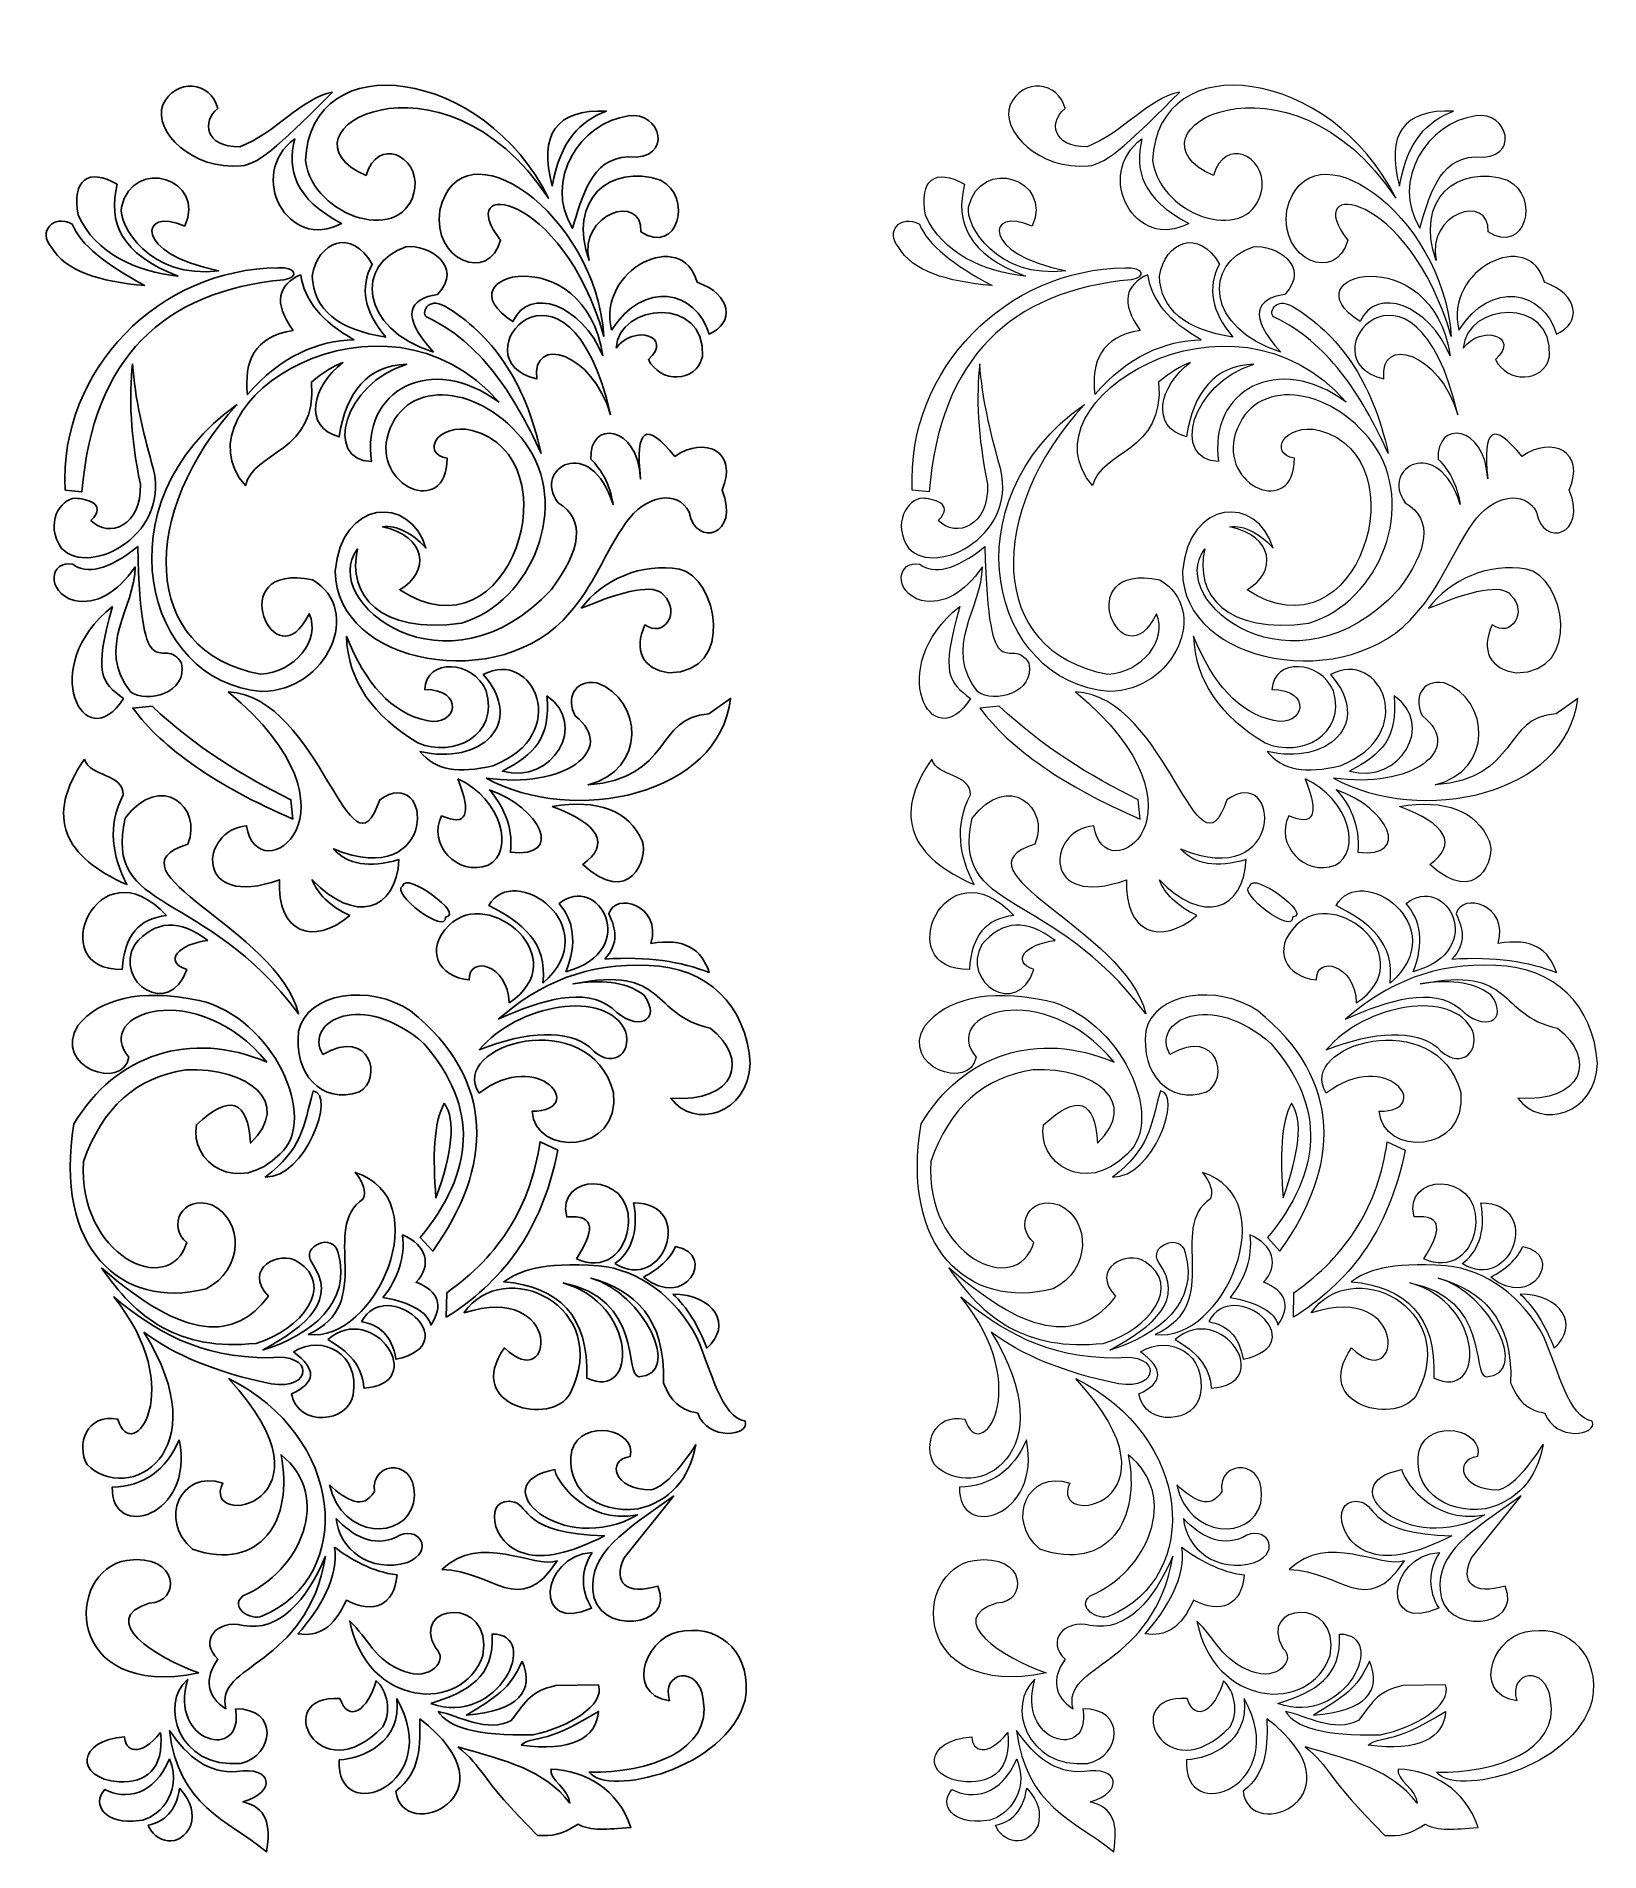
# Model space of a CAD drawing. Header units: centimetres. Extents: x -12.3 to 12.2, y -13.8 to 14.6.
import ezdxf

# ---------------------------------------------------------------- set-up
doc = ezdxf.new("R2010")
doc.units = ezdxf.units.CM
doc.header["$MEASUREMENT"] = 0
doc.layers.add('Layer 1', color=7, linetype='Continuous')

msp = doc.modelspace()

# ---------------------------------------------------------------- linework, layer by layer
at = {"layer": 'Layer 1', "color": 177}
for points, knots in [([(-7.13278, 12.412), (-6.95851, 13.03174), (-6.31587, 12.71877), (-6.36903, 12.22399), (-6.36903, 12.22399), (-6.51003, 11.29575), (-7.96546, 11.75202), (-8.08453, 12.64699), (-8.08453, 12.64699), (-8.00207, 14.47972), (-5.27314, 14.09619), (-4.27753, 12.05949), (-4.27753, 12.05949), (-5.96176, 14.59364), (-8.66366, 13.08907), (-7.13278, 12.412)], [0, 0, 0, 0, 0.2, 0.2, 0.2, 0.2, 0.4, 0.4, 0.4, 0.4, 0.6, 0.6, 0.6, 0.6, 1, 1, 1, 1]), ([(-7.65924, 13.72082), (-8.35865, 13.02), (-8.8078, 12.57183), (-9.09113, 12.56761), (-9.09113, 12.56761), (-9.84563, 12.48993), (-10.47384, 13.10395), (-10.31528, 13.52197), (-10.31528, 13.52197), (-10.12574, 13.94678), (-9.55453, 13.89255), (-9.45631, 13.46134), (-9.45631, 13.46134), (-9.71058, 13.27132), (-9.65805, 12.85012), (-9.11035, 12.86552), (-9.11035, 12.86552), (-8.55816, 13.07359), (-8.1515, 13.62404), (-7.65924, 13.72082)], [0, 0, 0, 0, 0.16666667, 0.16666667, 0.16666667, 0.16666667, 0.33333333, 0.33333333, 0.33333333, 0.33333333, 0.5, 0.5, 0.5, 0.5, 0.66666667, 0.66666667, 0.66666667, 0.66666667, 1, 1, 1, 1]), ([(-4.21877, 12.2475), (-4.4381, 13.06214), (-4.15612, 13.45381), (-3.37278, 13.42249), (-3.37278, 13.42249), (-3.78011, 13.26582), (-4.09635, 12.96542), (-4.21877, 12.2475)], [0, 0, 0, 0, 0.33333333, 0.33333333, 0.33333333, 0.33333333, 1, 1, 1, 1]), ([(-3.02483, 13.34639), (-2.53049, 13.44205), (-2.29389, 12.64356), (-3.03203, 12.70574), (-3.03203, 12.70574), (-3.61757, 12.68724), (-3.75545, 12.06112), (-3.90153, 11.58949), (-3.90153, 11.58949), (-4.36272, 12.33271), (-3.78196, 13.25169), (-3.02483, 13.34639)], [0, 0, 0, 0, 0.25, 0.25, 0.25, 0.25, 0.5, 0.5, 0.5, 0.5, 1, 1, 1, 1]), ([(-3.40964, 9.89453), (-3.54265, 11.83606), (-5.64536, 13.27706), (-5.98128, 11.87149), (-5.98128, 11.87149), (-6.10287, 11.07678), (-5.20283, 10.73269), (-5.02953, 11.40149), (-5.02953, 11.40149), (-5.79231, 12.37186), (-4.08081, 12.21282), (-3.40964, 9.89453)], [0, 0, 0, 0, 0.25, 0.25, 0.25, 0.25, 0.5, 0.5, 0.5, 0.5, 1, 1, 1, 1]), ([(-8.25206, 12.98952), (-9.01516, 12.42137), (-8.35545, 11.21061), (-7.51818, 11.66469), (-7.51818, 11.66469), (-8.25648, 12.05648), (-8.36931, 12.49375), (-8.25206, 12.98952)], [0, 0, 0, 0, 0.33333333, 0.33333333, 0.33333333, 0.33333333, 1, 1, 1, 1]), ([(-10.07733, 10.83984), (-10.97627, 11.18409), (-11.18031, 11.67882), (-11.02908, 12.27804), (-11.02908, 12.27804), (-11.48732, 12.53888), (-11.73937, 12.35293), (-11.64243, 11.79159), (-11.64243, 11.79159), (-11.37094, 11.19626), (-10.72642, 10.90229), (-10.07733, 10.83984)], [0, 0, 0, 0, 0.25, 0.25, 0.25, 0.25, 0.5, 0.5, 0.5, 0.5, 1, 1, 1, 1]), ([(-9.97158, 11.6224), (-9.63317, 12.35561), (-10.77947, 12.72594), (-10.96563, 11.91849), (-10.96563, 11.91849), (-11.02212, 11.64701), (-10.52159, 10.77982), (-9.44283, 10.92444), (-9.44283, 10.92444), (-10.77529, 11.17828), (-10.69773, 11.93964), (-9.97158, 11.6224)], [0, 0, 0, 0, 0.25, 0.25, 0.25, 0.25, 0.5, 0.5, 0.5, 0.5, 1, 1, 1, 1]), ([(-3.64303, 11.08426), (-3.8151, 11.81526), (-2.80487, 12.15347), (-2.83228, 11.53074), (-2.83228, 11.53074), (-2.25261, 11.15474), (-2.0098, 12.08298), (-2.52678, 12.34149), (-2.52678, 12.34149), (-3.31416, 12.60405), (-3.98784, 12.03224), (-3.64303, 11.08426)], [0, 0, 0, 0, 0.25, 0.25, 0.25, 0.25, 0.5, 0.5, 0.5, 0.5, 1, 1, 1, 1]), ([(-10.59903, 10.69181), (-11.19332, 11.01103), (-11.60976, 11.33132), (-11.73408, 11.65059), (-11.73408, 11.65059), (-12.03957, 11.81981), (-12.26987, 11.52604), (-12.06543, 11.29809), (-12.06543, 11.29809), (-11.84013, 10.91269), (-11.31314, 10.75523), (-10.59903, 10.69181)], [0, 0, 0, 0, 0.25, 0.25, 0.25, 0.25, 0.5, 0.5, 0.5, 0.5, 1, 1, 1, 1]), ([(-6.82728, 9.88575), (-7.16411, 10.28132), (-7.23461, 10.66123), (-7.03878, 11.02549), (-7.03878, 11.02549), (-7.35783, 11.6024), (-7.89329, 11.38004), (-7.97878, 10.83749), (-7.97878, 10.83749), (-7.95527, 10.31658), (-7.57143, 9.99931), (-6.82728, 9.88575)], [0, 0, 0, 0, 0.25, 0.25, 0.25, 0.25, 0.5, 0.5, 0.5, 0.5, 1, 1, 1, 1]), ([(-3.42594, 9.58939), (-3.70218, 11.45293), (-6.0134, 10.8774), (-4.83554, 10.12679), (-4.83554, 10.12679), (-4.58387, 10.69601), (-3.75618, 10.39119), (-3.42594, 9.58939)], [0, 0, 0, 0, 0.33333333, 0.33333333, 0.33333333, 0.33333333, 1, 1, 1, 1]), ([(-3.30658, 8.66747), (-3.59086, 9.65694), (-4.54492, 9.92136), (-4.46333, 9.22931), (-4.46333, 9.22931), (-5.75255, 9.52377), (-3.97879, 11.61911), (-3.30658, 8.66747)], [0, 0, 0, 0, 0.33333333, 0.33333333, 0.33333333, 0.33333333, 1, 1, 1, 1]), ([(-3.29052, 9.9915), (-3.52751, 10.94912), (-2.18409, 11.60712), (-1.95103, 10.74349), (-1.95103, 10.74349), (-1.40649, 10.55546), (-1.36344, 10.10113), (-1.76303, 9.93274), (-1.76303, 9.93274), (-1.9641, 10.61491), (-2.78993, 10.79178), (-3.29052, 9.9915)], [0, 0, 0, 0, 0.25, 0.25, 0.25, 0.25, 0.5, 0.5, 0.5, 0.5, 1, 1, 1, 1]), ([(-6.07912, 9.65005), (-6.60606, 10.22195), (-6.46119, 10.48293), (-6.01653, 10.55339), (-6.01653, 10.55339), (-5.59446, 10.99433), (-6.16591, 11.34579), (-6.51003, 11.29574), (-6.51003, 11.29574), (-7.29385, 11.04818), (-7.24899, 10.0177), (-6.07912, 9.65005)], [0, 0, 0, 0, 0.25, 0.25, 0.25, 0.25, 0.5, 0.5, 0.5, 0.5, 1, 1, 1, 1]), ([(-11.8467, 7.49089), (-11.8467, 7.49089), (-11.5823, 7.46446), (-11.5823, 7.46446), (-11.5823, 7.46446), (-11.41328, 9.55855), (-10.30653, 10.60471), (-8.42272, 10.78266), (-8.42272, 10.78266), (-8.17769, 10.82087), (-8.22615, 10.98821), (-8.51526, 10.96774), (-8.51526, 10.96774), (-10.35948, 10.95684), (-11.94255, 9.39179), (-11.8467, 7.49089)], [0, 0, 0, 0, 0.2, 0.2, 0.2, 0.2, 0.4, 0.4, 0.4, 0.4, 0.6, 0.6, 0.6, 0.6, 1, 1, 1, 1]), ([(-5.05303, 8.8635), (-6.85049, 10.94188), (-10.17948, 8.8604), (-9.02453, 7.55924), (-9.02453, 7.55924), (-8.90311, 8.09976), (-7.88869, 8.07624), (-7.99053, 9.18074), (-7.99053, 9.18074), (-7.80256, 9.33537), (-7.63806, 9.43719), (-7.49703, 9.48624), (-7.49703, 9.48624), (-7.98557, 9.1127), (-8.12483, 8.47879), (-7.55578, 8.32299), (-7.55578, 8.32299), (-7.44765, 9.03255), (-7.11092, 9.43371), (-6.49828, 9.46274), (-6.49828, 9.46274), (-7.49118, 9.15259), (-7.7972, 7.96229), (-7.05053, 7.93524), (-7.05053, 7.93524), (-7.21975, 9.044), (-6.11631, 9.66084), (-5.05303, 8.8635)], [0, 0, 0, 0, 0.125, 0.125, 0.125, 0.125, 0.25, 0.25, 0.25, 0.25, 0.375, 0.375, 0.375, 0.375, 0.5, 0.5, 0.5, 0.5, 0.625, 0.625, 0.625, 0.625, 0.75, 0.75, 0.75, 0.75, 1, 1, 1, 1]), ([(-8.15832, 10.86199), (-8.10003, 10.46001), (-7.82242, 10.12071), (-7.32546, 9.84404), (-7.32546, 9.84404), (-7.88906, 9.82547), (-8.46873, 9.59272), (-8.99118, 8.98474), (-8.99118, 8.98474), (-9.04634, 9.50479), (-8.89211, 9.89258), (-8.2773, 9.98946), (-8.2773, 9.98946), (-8.59348, 10.43015), (-8.51194, 10.70335), (-8.15832, 10.86199)], [0, 0, 0, 0, 0.2, 0.2, 0.2, 0.2, 0.4, 0.4, 0.4, 0.4, 0.6, 0.6, 0.6, 0.6, 1, 1, 1, 1]), ([(-4.39502, 8.0645), (-4.64666, 9.21502), (-5.17736, 9.93762), (-5.89903, 10.36749), (-5.89903, 10.36749), (-6.16981, 10.52576), (-6.2934, 10.23977), (-6.16928, 10.19124), (-6.16928, 10.19124), (-5.36035, 9.80858), (-4.82771, 9.01147), (-4.39502, 8.0645)], [0, 0, 0, 0, 0.25, 0.25, 0.25, 0.25, 0.5, 0.5, 0.5, 0.5, 1, 1, 1, 1]), ([(-3.22003, 9.7095), (-3.18412, 10.41489), (-1.8076, 10.54041), (-1.86878, 9.58024), (-1.86878, 9.58024), (-1.96476, 9.15894), (-2.53853, 9.16509), (-2.71478, 9.53324), (-2.71478, 9.53324), (-2.31464, 9.89613), (-2.94579, 10.09366), (-3.22003, 9.7095)], [0, 0, 0, 0, 0.25, 0.25, 0.25, 0.25, 0.5, 0.5, 0.5, 0.5, 1, 1, 1, 1]), ([(-10.7911, 9.46604), (-10.75236, 8.91163), (-10.62619, 8.40856), (-10.49156, 7.91548), (-10.49156, 7.91548), (-10.1301, 6.80952), (-11.46432, 6.11062), (-11.90116, 6.57636), (-11.90116, 6.57636), (-12.17414, 6.96462), (-11.92175, 7.35524), (-11.68502, 7.36172), (-11.68502, 7.36172), (-11.5471, 7.35429), (-11.16671, 7.29324), (-11.44178, 7.01276), (-11.44178, 7.01276), (-11.16027, 6.73223), (-10.64452, 6.92065), (-10.66776, 7.5807), (-10.66776, 7.5807), (-10.82407, 8.32739), (-10.84853, 8.96416), (-10.7911, 9.46604)], [0, 0, 0, 0, 0.14285714, 0.14285714, 0.14285714, 0.14285714, 0.28571429, 0.28571429, 0.28571429, 0.28571429, 0.42857143, 0.42857143, 0.42857143, 0.42857143, 0.57142857, 0.57142857, 0.57142857, 0.57142857, 0.71428571, 0.71428571, 0.71428571, 0.71428571, 1, 1, 1, 1]), ([(-2.30117, 8.01725), (-1.83309, 8.33939), (-1.29957, 8.10281), (-1.56128, 7.48874), (-1.56128, 7.48874), (-1.2714, 6.774), (-1.97105, 6.58677), (-2.07468, 7.14144), (-2.07468, 7.14144), (-2.25666, 7.50431), (-2.76282, 7.41395), (-3.0715, 6.97242), (-3.0715, 6.97242), (-3.3707, 6.54444), (-3.60131, 5.94469), (-3.94708, 5.57104), (-3.94708, 5.57104), (-5.00896, 4.27289), (-7.61913, 4.75007), (-7.61638, 6.22034), (-7.61638, 6.22034), (-7.52112, 7.35147), (-6.44776, 7.41316), (-6.19698, 6.58274), (-6.19698, 6.58274), (-6.42348, 6.82619), (-6.64998, 6.93692), (-6.87648, 6.91494), (-6.87648, 6.91494), (-6.18321, 6.77084), (-6.13214, 6.20131), (-6.60676, 5.929), (-6.60676, 5.929), (-4.86034, 4.77413), (-3.87617, 7.99561), (-5.47218, 8.42494), (-5.47218, 8.42494), (-6.01977, 8.54642), (-6.28126, 8.06457), (-5.86478, 7.98704), (-5.86478, 7.98704), (-5.87177, 7.03784), (-7.05191, 7.55718), (-6.78468, 8.3794), (-6.78468, 8.3794), (-6.50319, 9.27032), (-5.31479, 9.12842), (-4.64168, 8.22864), (-4.64168, 8.22864), (-3.93009, 7.25616), (-4.52125, 5.75031), (-5.63828, 5.40494), (-5.63828, 5.40494), (-6.928, 5.22744), (-7.4346, 5.8502), (-7.26908, 6.56764), (-7.26908, 6.56764), (-7.8948, 5.73374), (-5.8599, 4.16948), (-4.23398, 5.93344), (-4.23398, 5.93344), (-3.77593, 6.545), (-3.68432, 7.01914), (-4.12828, 7.29244), (-4.12828, 7.29244), (-4.53548, 7.82851), (-3.61437, 8.37865), (-3.26758, 7.26224), (-3.26758, 7.26224), (-3.31988, 7.59398), (-3.44975, 7.8094), (-3.61488, 7.97194), (-3.61488, 7.97194), (-3.64688, 8.58873), (-2.8808, 8.52524), (-2.83874, 7.66541), (-2.83874, 7.66541), (-2.92027, 8.4627), (-2.75517, 8.57292), (-2.30117, 8.01725)], [0, 0, 0, 0, 0.04761905, 0.04761905, 0.04761905, 0.04761905, 0.0952381, 0.0952381, 0.0952381, 0.0952381, 0.14285714, 0.14285714, 0.14285714, 0.14285714, 0.19047619, 0.19047619, 0.19047619, 0.19047619, 0.23809524, 0.23809524, 0.23809524, 0.23809524, 0.28571429, 0.28571429, 0.28571429, 0.28571429, 0.33333333, 0.33333333, 0.33333333, 0.33333333, 0.38095238, 0.38095238, 0.38095238, 0.38095238, 0.42857143, 0.42857143, 0.42857143, 0.42857143, 0.47619048, 0.47619048, 0.47619048, 0.47619048, 0.52380952, 0.52380952, 0.52380952, 0.52380952, 0.57142857, 0.57142857, 0.57142857, 0.57142857, 0.61904762, 0.61904762, 0.61904762, 0.61904762, 0.66666667, 0.66666667, 0.66666667, 0.66666667, 0.71428571, 0.71428571, 0.71428571, 0.71428571, 0.76190476, 0.76190476, 0.76190476, 0.76190476, 0.80952381, 0.80952381, 0.80952381, 0.80952381, 0.85714286, 0.85714286, 0.85714286, 0.85714286, 0.9047619, 0.9047619, 0.9047619, 0.9047619, 1, 1, 1, 1]), ([(-9.15244, 8.83173), (-11.31484, 7.30025), (-10.61495, 4.47372), (-8.7648, 4.33862), (-8.7648, 4.33862), (-7.74284, 4.33862), (-7.17628, 5.62216), (-7.9719, 6.083), (-7.9719, 6.083), (-9.40956, 6.38919), (-8.55727, 4.43251), (-8.02476, 5.5544), (-8.02476, 5.5544), (-7.83866, 5.14464), (-8.25165, 4.63501), (-8.78795, 4.607), (-8.78795, 4.607), (-10.6911, 4.95874), (-10.69102, 7.15255), (-9.15244, 8.83173)], [0, 0, 0, 0, 0.16666667, 0.16666667, 0.16666667, 0.16666667, 0.33333333, 0.33333333, 0.33333333, 0.33333333, 0.5, 0.5, 0.5, 0.5, 0.66666667, 0.66666667, 0.66666667, 0.66666667, 1, 1, 1, 1]), ([(-10.70978, 6.60515), (-11.18385, 6.2281), (-11.5073, 6.16903), (-11.72772, 6.32752), (-11.72772, 6.32752), (-12.07827, 6.40584), (-12.16459, 5.89924), (-11.70128, 5.75906), (-11.70128, 5.75906), (-11.35581, 5.69576), (-11.03853, 5.87203), (-10.74944, 6.28786), (-10.74944, 6.28786), (-10.75246, 5.64017), (-11.37899, 5.03705), (-10.8215, 4.33074), (-10.8215, 4.33074), (-10.57368, 4.14824), (-9.91973, 4.30753), (-10.02234, 4.78078), (-10.02234, 4.78078), (-10.31229, 5.2681), (-10.65474, 4.20976), (-10.70978, 6.60515)], [0, 0, 0, 0, 0.14285714, 0.14285714, 0.14285714, 0.14285714, 0.28571429, 0.28571429, 0.28571429, 0.28571429, 0.42857143, 0.42857143, 0.42857143, 0.42857143, 0.57142857, 0.57142857, 0.57142857, 0.57142857, 0.71428571, 0.71428571, 0.71428571, 0.71428571, 1, 1, 1, 1]), ([(-3.76719, 5.63881), (-3.43614, 6.09262), (-2.80712, 6.35419), (-2.22959, 6.25384), (-2.22959, 6.25384), (-1.6348, 6.12619), (-1.34187, 4.63013), (-2.39296, 4.62975), (-2.39296, 4.62975), (-2.79831, 4.68224), (-2.95545, 4.98376), (-2.76775, 5.37933), (-2.76775, 5.37933), (-2.47624, 5.16792), (-2.19756, 5.57474), (-2.47945, 5.85022), (-2.47945, 5.85022), (-2.62281, 6.0248), (-3.0857, 5.92549), (-3.76719, 5.63881)], [0, 0, 0, 0, 0.16666667, 0.16666667, 0.16666667, 0.16666667, 0.33333333, 0.33333333, 0.33333333, 0.33333333, 0.5, 0.5, 0.5, 0.5, 0.66666667, 0.66666667, 0.66666667, 0.66666667, 1, 1, 1, 1]), ([(-11.10428, 5.66749), (-12.29763, 4.72588), (-11.54238, 3.27584), (-10.93394, 4.22509), (-10.93394, 4.22509), (-11.28089, 4.48876), (-11.40536, 4.60419), (-11.10428, 5.66749)], [0, 0, 0, 0, 0.33333333, 0.33333333, 0.33333333, 0.33333333, 1, 1, 1, 1]), ([(-7.44273, 5.20109), (-7.14634, 4.46032), (-6.735, 4.00053), (-6.1849, 3.87984), (-6.1849, 3.87984), (-5.6981, 3.77367), (-5.58529, 4.37637), (-6.21661, 4.36606), (-6.21661, 4.36606), (-6.19202, 4.86652), (-5.45679, 4.82649), (-5.25474, 4.34492), (-5.25474, 4.34492), (-5.04757, 3.65944), (-5.7661, 3.28903), (-6.32231, 3.53103), (-6.32231, 3.53103), (-7.02347, 3.95119), (-7.41809, 4.49908), (-7.44273, 5.20109)], [0, 0, 0, 0, 0.16666667, 0.16666667, 0.16666667, 0.16666667, 0.33333333, 0.33333333, 0.33333333, 0.33333333, 0.5, 0.5, 0.5, 0.5, 0.66666667, 0.66666667, 0.66666667, 0.66666667, 1, 1, 1, 1]), ([(-6.29107, 3.39719), (-5.348, 3.17567), (-4.62311, 3.82978), (-5.29904, 4.60053), (-5.29904, 4.60053), (-4.51298, 5.02513), (-3.9011, 3.66057), (-5.14642, 3.17412), (-5.14642, 3.17412), (-5.6872, 3.04377), (-6.05358, 3.10296), (-6.29107, 3.39719)], [0, 0, 0, 0, 0.25, 0.25, 0.25, 0.25, 0.5, 0.5, 0.5, 0.5, 1, 1, 1, 1]), ([(-9.29248, 4.33285), (-7.84194, 4.24945), (-7.38519, 1.24815), (-6.92178, 2.64164), (-6.92178, 2.64164), (-6.07672, 3.23162), (-5.98645, 1.18851), (-7.64658, 1.87154), (-7.64658, 1.87154), (-7.42513, 1.62492), (-7.08286, 1.56956), (-6.61978, 1.70544), (-6.61978, 1.70544), (-6.66031, 0.88822), (-7.31413, 0.69303), (-7.97878, 1.38834), (-7.97878, 1.38834), (-7.89574, 1.17381), (-7.71454, 0.9838), (-7.38988, 0.82964), (-7.38988, 0.82964), (-7.96874, 0.34393), (-8.52744, 0.56037), (-8.49218, 1.38834), (-8.49218, 1.38834), (-9.83106, 0.90516), (-9.74549, 2.16853), (-9.00558, 2.23394), (-9.00558, 2.23394), (-8.85332, 1.16561), (-6.99624, 2.41994), (-9.29248, 4.33285)], [0, 0, 0, 0, 0.11111111, 0.11111111, 0.11111111, 0.11111111, 0.22222222, 0.22222222, 0.22222222, 0.22222222, 0.33333333, 0.33333333, 0.33333333, 0.33333333, 0.44444444, 0.44444444, 0.44444444, 0.44444444, 0.55555556, 0.55555556, 0.55555556, 0.55555556, 0.66666667, 0.66666667, 0.66666667, 0.66666667, 0.77777778, 0.77777778, 0.77777778, 0.77777778, 1, 1, 1, 1]), ([(-5.25474, 2.9814), (-4.04621, 2.80149), (-3.18564, 3.41975), (-3.8595, 3.95383), (-3.8595, 3.95383), (-4.00574, 4.21897), (-3.88242, 4.52723), (-3.52126, 4.47176), (-3.52126, 4.47176), (-2.79546, 4.20751), (-2.74614, 3.1047), (-3.65867, 2.87569), (-3.65867, 2.87569), (-2.34354, 2.97278), (-2.60872, 3.94326), (-1.76664, 3.98554), (-1.76664, 3.98554), (-1.76664, 3.98554), (-1.42839, 4.22866), (-1.42839, 4.22866), (-1.42839, 4.22866), (-1.59709, 2.71228), (-3.88462, 2.22519), (-5.25474, 2.9814)], [0, 0, 0, 0, 0.14285714, 0.14285714, 0.14285714, 0.14285714, 0.28571429, 0.28571429, 0.28571429, 0.28571429, 0.42857143, 0.42857143, 0.42857143, 0.42857143, 0.57142857, 0.57142857, 0.57142857, 0.57142857, 0.71428571, 0.71428571, 0.71428571, 0.71428571, 1, 1, 1, 1]), ([(-4.30344, 4.27094), (-3.65072, 3.82261), (-4.20918, 2.8801), (-5.00106, 3.08709), (-5.00106, 3.08709), (-4.491, 3.36574), (-4.24708, 3.59411), (-4.30344, 4.27094)], [0, 0, 0, 0, 0.33333333, 0.33333333, 0.33333333, 0.33333333, 1, 1, 1, 1]), ([(-10.48538, 4.10634), (-9.80591, 3.47089), (-9.07106, 3.01538), (-8.31098, 2.64164), (-8.31098, 2.64164), (-8.31098, 2.64164), (-8.28078, 2.33964), (-8.28078, 2.33964), (-8.28078, 2.33964), (-9.47873, 2.85809), (-10.31426, 3.43692), (-10.78738, 4.07614), (-10.78738, 4.07614), (-10.78738, 4.07614), (-10.48538, 4.10634), (-10.48538, 4.10634)], [0, 0, 0, 0, 0.2, 0.2, 0.2, 0.2, 0.4, 0.4, 0.4, 0.4, 0.6, 0.6, 0.6, 0.6, 1, 1, 1, 1]), ([(-11.54238, 3.27584), (-11.45181, 2.98894), (-10.9334, 3.05943), (-10.93838, 2.71714), (-10.93838, 2.71714), (-11.19012, 2.22638), (-11.10958, 1.76333), (-10.87798, 1.31284), (-10.87798, 1.31284), (-11.85447, 1.74069), (-12.1766, 2.36481), (-11.54238, 3.27584)], [0, 0, 0, 0, 0.25, 0.25, 0.25, 0.25, 0.5, 0.5, 0.5, 0.5, 1, 1, 1, 1]), ([(-9.92668, 1.94704), (-9.68249, 2.51595), (-10.34686, 3.09482), (-10.90818, 2.35474), (-10.90818, 2.35474), (-11.24826, 0.83729), (-9.68311, 1.2838), (-8.19018, -0.71056), (-8.19018, -0.71056), (-8.52402, 0.62976), (-11.2792, 1.52336), (-9.92668, 1.94704)], [0, 0, 0, 0, 0.25, 0.25, 0.25, 0.25, 0.5, 0.5, 0.5, 0.5, 1, 1, 1, 1]), ([(-5.69867, 2.97082), (-5.00459, 2.6467), (-4.80483, 1.84001), (-5.22303, 1.61786), (-5.22303, 1.61786), (-5.70447, 1.42844), (-6.17963, 1.94994), (-5.95236, 2.38947), (-5.95236, 2.38947), (-5.55775, 2.21683), (-5.47319, 2.41062), (-5.69867, 2.97082)], [0, 0, 0, 0, 0.25, 0.25, 0.25, 0.25, 0.5, 0.5, 0.5, 0.5, 1, 1, 1, 1]), ([(-5.20861, 2.79897), (-4.40175, 2.51711), (-4.01805, 1.72709), (-4.87422, 1.81869), (-4.87422, 1.81869), (-4.82588, 2.24216), (-5.01305, 2.5876), (-5.20861, 2.79897)], [0, 0, 0, 0, 0.33333333, 0.33333333, 0.33333333, 0.33333333, 1, 1, 1, 1]), ([(-4.21887, 2.53746), (-3.48251, 2.26265), (-3.30282, 1.94907), (-3.74323, 1.62843), (-3.74323, 1.62843), (-3.01391, 0.95195), (-2.70387, 1.72005), (-2.81307, 1.99838), (-2.81307, 1.99838), (-3.028, 2.47405), (-3.49661, 2.65372), (-4.21887, 2.53746)], [0, 0, 0, 0, 0.25, 0.25, 0.25, 0.25, 0.5, 0.5, 0.5, 0.5, 1, 1, 1, 1]), ([(-10.25888, 0.82964), (-11.33383, 1.99501), (-12.20956, -0.03848), (-10.95348, -0.01596), (-10.95348, -0.01596), (-10.91824, 0.51759), (-10.69676, 0.77932), (-10.25888, 0.82964)], [0, 0, 0, 0, 0.33333333, 0.33333333, 0.33333333, 0.33333333, 1, 1, 1, 1]), ([(-6.5623, 1.29037), (-6.77201, 1.18887), (-5.86926, 0.50775), (-5.89274, 0.80581), (-5.89274, 0.80581), (-5.57309, 0.83215), (-6.52414, 1.53411), (-6.5623, 1.29037)], [0, 0, 0, 0, 0.33333333, 0.33333333, 0.33333333, 0.33333333, 1, 1, 1, 1]), ([(-4.36686, -0.23189), (-3.35001, 0.65882), (-4.83281, 1.68304), (-5.21246, 0.98366), (-5.21246, 0.98366), (-4.68489, 0.7153), (-4.29377, 0.41454), (-4.36686, -0.23189)], [0, 0, 0, 0, 0.33333333, 0.33333333, 0.33333333, 0.33333333, 1, 1, 1, 1]), ([(-4.00748, -0.05219), (-2.80151, 0.28739), (-3.50342, 1.51315), (-4.11318, 1.01537), (-4.11318, 1.01537), (-3.88484, 0.75096), (-3.82387, 0.40729), (-4.00748, -0.05219)], [0, 0, 0, 0, 0.33333333, 0.33333333, 0.33333333, 0.33333333, 1, 1, 1, 1]), ([(-4.89536, -0.53842), (-4.90945, 0.07816), (-5.54012, 0.20851), (-5.51899, -0.17904), (-5.51899, -0.17904), (-6.00353, -0.13853), (-6.22199, 0.30185), (-5.83609, 0.67713), (-5.83609, 0.67713), (-5.20357, 1.30273), (-3.85589, 0.14709), (-4.89536, -0.53842)], [0, 0, 0, 0, 0.25, 0.25, 0.25, 0.25, 0.5, 0.5, 0.5, 0.5, 1, 1, 1, 1]), ([(-3.39777, 0.14784), (-3.16672, 0.40123), (-3.22433, 0.61937), (-3.33273, 0.85515), (-3.33273, 0.85515), (-3.24401, 1.20283), (-2.50143, 1.00023), (-2.6742, 0.39174), (-2.6742, 0.39174), (-2.15185, 0.48184), (-1.87408, 0.30162), (-1.76364, -0.06354), (-1.76364, -0.06354), (-2.19657, 0.10856), (-2.72638, 0.19256), (-3.39777, 0.14784)], [0, 0, 0, 0, 0.2, 0.2, 0.2, 0.2, 0.4, 0.4, 0.4, 0.4, 0.6, 0.6, 0.6, 0.6, 1, 1, 1, 1]), ([(-9.60958, 0.43704), (-10.07071, 0.38805), (-10.31743, 0.10665), (-9.94178, -0.01596), (-9.94178, -0.01596), (-10.20351, -0.79612), (-11.09441, -0.21224), (-10.75718, 0.37664), (-10.75718, 0.37664), (-10.43503, 0.7592), (-10.0525, 0.77931), (-9.60958, 0.43704)], [0, 0, 0, 0, 0.25, 0.25, 0.25, 0.25, 0.5, 0.5, 0.5, 0.5, 1, 1, 1, 1]), ([(-5.06442, -0.79523), (-4.42215, -0.22885), (-3.66587, 0.09501), (-2.70876, 0.04688), (-2.70876, 0.04688), (-1.79379, 0.02145), (-1.17963, -0.57234), (-1.12137, -1.48629), (-1.12137, -1.48629), (-1.14577, -2.28304), (-2.00755, -2.52422), (-2.36526, -2.031), (-2.36526, -2.031), (-1.34251, -2.10816), (-1.12732, -1.41276), (-1.74738, -0.93345), (-1.74738, -0.93345), (-2.69836, -0.72925), (-2.40968, 0.06266), (-3.8937, -0.2424), (-3.8937, -0.2424), (-3.47771, -0.17598), (-3.08694, -0.18948), (-2.78802, -0.41313), (-2.78802, -0.41313), (-2.4829, -0.82864), (-2.91018, -1.00444), (-3.27582, -0.62451), (-3.27582, -0.62451), (-3.70757, -0.286), (-4.37336, -0.48218), (-5.06442, -0.79523)], [0, 0, 0, 0, 0.11111111, 0.11111111, 0.11111111, 0.11111111, 0.22222222, 0.22222222, 0.22222222, 0.22222222, 0.33333333, 0.33333333, 0.33333333, 0.33333333, 0.44444444, 0.44444444, 0.44444444, 0.44444444, 0.55555556, 0.55555556, 0.55555556, 0.55555556, 0.66666667, 0.66666667, 0.66666667, 0.66666667, 0.77777778, 0.77777778, 0.77777778, 0.77777778, 1, 1, 1, 1]), ([(-10.84778, -1.39006), (-11.43066, -0.69031), (-9.78201, -0.13045), (-8.68848, -1.46556), (-8.68848, -1.46556), (-9.88203, -0.95718), (-11.05856, -1.34475), (-11.70848, -2.43196), (-11.70848, -2.43196), (-12.03447, -4.35981), (-10.97494, -5.3564), (-9.63978, -5.01406), (-9.63978, -5.01406), (-9.05591, -4.72716), (-9.04082, -3.94196), (-9.54918, -3.70036), (-9.54918, -3.70036), (-10.02232, -3.53929), (-10.25288, -4.04502), (-9.94178, -4.28926), (-9.94178, -4.28926), (-10.21358, -5.18016), (-11.65815, -4.48556), (-11.55748, -3.02086), (-11.55748, -3.02086), (-11.26554, -2.18028), (-10.73202, -1.70211), (-9.95688, -1.58636), (-9.95688, -1.58636), (-8.9842, -1.54671), (-8.27939, -2.09208), (-8.94518, -2.73396), (-8.94518, -2.73396), (-8.98546, -2.05445), (-9.26733, -1.95881), (-9.79078, -2.44706), (-9.79078, -2.44706), (-9.90655, -3.02086), (-9.15155, -3.57956), (-8.47708, -2.90006), (-8.47708, -2.90006), (-7.86799, -2.35013), (-8.5928, -0.7722), (-9.74548, -0.49916), (-9.74548, -0.49916), (-10.70058, -0.30916), (-11.29701, -0.47778), (-11.64808, -0.89176), (-11.64808, -0.89176), (-12.05074, -1.54608), (-10.93836, -1.92359), (-10.84778, -1.39006)], [0, 0, 0, 0, 0.07142857, 0.07142857, 0.07142857, 0.07142857, 0.14285714, 0.14285714, 0.14285714, 0.14285714, 0.21428571, 0.21428571, 0.21428571, 0.21428571, 0.28571429, 0.28571429, 0.28571429, 0.28571429, 0.35714286, 0.35714286, 0.35714286, 0.35714286, 0.42857143, 0.42857143, 0.42857143, 0.42857143, 0.5, 0.5, 0.5, 0.5, 0.57142857, 0.57142857, 0.57142857, 0.57142857, 0.64285714, 0.64285714, 0.64285714, 0.64285714, 0.71428571, 0.71428571, 0.71428571, 0.71428571, 0.78571429, 0.78571429, 0.78571429, 0.78571429, 0.85714286, 0.85714286, 0.85714286, 0.85714286, 1, 1, 1, 1]), ([(-7.81268, -1.34476), (-7.05394, -0.91454), (-6.88001, -1.73603), (-7.23888, -1.93366), (-7.23888, -1.93366), (-7.83911, -2.12891), (-8.2701, -1.65179), (-8.19018, -0.98236), (-8.19018, -0.98236), (-8.06768, -0.36954), (-7.06163, -0.23677), (-6.43858, -0.66526), (-6.43858, -0.66526), (-5.08537, -1.74323), (-5.15004, -3.11523), (-6.09128, -4.42516), (-6.09128, -4.42516), (-6.09128, -4.42516), (-6.28758, -4.21376), (-6.28758, -4.21376), (-6.28758, -4.21376), (-5.43695, -3.18129), (-5.35772, -2.18453), (-6.22718, -1.17866), (-6.22718, -1.17866), (-7.17435, -0.33354), (-8.12294, -0.82171), (-7.81268, -1.34476)], [0, 0, 0, 0, 0.125, 0.125, 0.125, 0.125, 0.25, 0.25, 0.25, 0.25, 0.375, 0.375, 0.375, 0.375, 0.5, 0.5, 0.5, 0.5, 0.625, 0.625, 0.625, 0.625, 0.75, 0.75, 0.75, 0.75, 1, 1, 1, 1]), ([(-5.36523, -1.94969), (-4.40017, -1.22571), (-3.67081, -2.23966), (-4.53597, -2.23425), (-4.53597, -2.23425), (-4.49262, -2.94155), (-3.15659, -2.91717), (-3.25956, -1.94157), (-3.25956, -1.94157), (-3.63831, -0.54159), (-5.8561, -1.2003), (-5.36523, -1.94969)], [0, 0, 0, 0, 0.25, 0.25, 0.25, 0.25, 0.5, 0.5, 0.5, 0.5, 1, 1, 1, 1]), ([(-5.36523, -1.27491), (-4.77132, -0.56), (-3.37538, -0.3061), (-3.07257, -0.98223), (-3.07257, -0.98223), (-2.95957, -1.36175), (-3.31815, -1.58709), (-3.62946, -1.23426), (-3.62946, -1.23426), (-3.9716, -0.94836), (-4.61118, -0.97952), (-5.36523, -1.27491)], [0, 0, 0, 0, 0.25, 0.25, 0.25, 0.25, 0.5, 0.5, 0.5, 0.5, 1, 1, 1, 1]), ([(-7.96308, -1.91647), (-7.60188, -1.96392), (-8.08418, -3.28644), (-8.71194, -3.26441), (-8.71194, -3.26441), (-8.13484, -2.8254), (-8.11838, -2.48647), (-7.96308, -1.91647)], [0, 0, 0, 0, 0.33333333, 0.33333333, 0.33333333, 0.33333333, 1, 1, 1, 1]), ([(-5.91077, -2.111), (-5.72081, -2.37145), (-5.79132, -2.89237), (-6.04003, -3.59151), (-6.04003, -3.59151), (-6.09291, -2.94717), (-6.07726, -2.41057), (-5.91077, -2.111)], [0, 0, 0, 0, 0.33333333, 0.33333333, 0.33333333, 0.33333333, 1, 1, 1, 1]), ([(-5.88139, -5.46075), (-5.03588, -4.93186), (-4.38841, -4.14466), (-4.13237, -2.84683), (-4.13237, -2.84683), (-4.13237, -2.84683), (-4.41106, -2.71229), (-4.41106, -2.71229), (-4.41106, -2.71229), (-4.55202, -3.70532), (-5.03893, -4.49335), (-5.87178, -5.07635), (-5.87178, -5.07635), (-5.87178, -5.07635), (-5.88139, -5.46075), (-5.88139, -5.46075)], [0, 0, 0, 0, 0.2, 0.2, 0.2, 0.2, 0.4, 0.4, 0.4, 0.4, 0.6, 0.6, 0.6, 0.6, 1, 1, 1, 1]), ([(-8.04364, -5.72983), (-6.95771, -5.24293), (-7.87066, -4.07371), (-7.17874, -3.60602), (-7.17874, -3.60602), (-7.1343, -3.49175), (-7.17594, -3.35403), (-7.30367, -3.19279), (-7.30367, -3.19279), (-5.99944, -3.60809), (-6.97641, -5.86968), (-8.04364, -5.72983)], [0, 0, 0, 0, 0.25, 0.25, 0.25, 0.25, 0.5, 0.5, 0.5, 0.5, 1, 1, 1, 1]), ([(-3.84092, -4.54554), (-3.4296, -4.73894), (-3.05952, -4.48494), (-3.0236, -3.97842), (-3.0236, -3.97842), (-2.99949, -3.16325), (-4.1729, -3.20512), (-3.99104, -3.88946), (-3.99104, -3.88946), (-3.52389, -3.84955), (-3.56655, -4.12572), (-3.84092, -4.54554)], [0, 0, 0, 0, 0.25, 0.25, 0.25, 0.25, 0.5, 0.5, 0.5, 0.5, 1, 1, 1, 1]), ([(-3.24044, -4.61782), (-2.46988, -5.10646), (-1.963, -3.67337), (-2.94576, -3.66706), (-2.94576, -3.66706), (-2.85527, -4.14293), (-3.01021, -4.4682), (-3.24044, -4.61782)], [0, 0, 0, 0, 0.33333333, 0.33333333, 0.33333333, 0.33333333, 1, 1, 1, 1]), ([(-8.7567, -5.97392), (-7.98862, -5.74209), (-7.35582, -5.22993), (-7.57275, -4.4517), (-7.57275, -4.4517), (-7.6482, -4.1171), (-8.16523, -4.35269), (-7.98598, -4.60546), (-7.98598, -4.60546), (-7.57513, -5.17594), (-8.05051, -5.59342), (-8.7567, -5.97392)], [0, 0, 0, 0, 0.25, 0.25, 0.25, 0.25, 0.5, 0.5, 0.5, 0.5, 1, 1, 1, 1]), ([(-6.87065, -5.14975), (-6.62691, -4.84728), (-6.52414, -4.52131), (-6.5623, -4.17184), (-6.5623, -4.17184), (-6.18943, -4.31946), (-6.09537, -4.65346), (-6.35086, -4.91188), (-6.35086, -4.91188), (-5.9926, -5.05285), (-5.91625, -5.27602), (-6.1218, -5.58144), (-6.1218, -5.58144), (-6.17173, -5.37881), (-6.42135, -5.2349), (-6.87065, -5.14975)], [0, 0, 0, 0, 0.2, 0.2, 0.2, 0.2, 0.4, 0.4, 0.4, 0.4, 0.6, 0.6, 0.6, 0.6, 1, 1, 1, 1]), ([(-11.27583, -4.68426), (-9.96056, -5.84299), (-9.18859, -5.82267), (-8.66382, -5.13188), (-8.66382, -5.13188), (-9.07267, -4.70071), (-8.48873, -4.39756), (-8.20203, -4.59261), (-8.20203, -4.59261), (-7.61688, -4.96508), (-8.13747, -5.65179), (-8.85768, -5.86866), (-8.85768, -5.86866), (-10.07075, -5.99764), (-10.74794, -5.46788), (-11.27583, -4.68426)], [0, 0, 0, 0, 0.2, 0.2, 0.2, 0.2, 0.4, 0.4, 0.4, 0.4, 0.6, 0.6, 0.6, 0.6, 1, 1, 1, 1]), ([(-5.6027, -5.39348), (-4.04587, -4.89376), (-4.18042, -6.70043), (-4.96844, -5.94125), (-4.96844, -5.94125), (-5.61758, -6.85063), (-4.22012, -7.18136), (-3.94017, -6.65239), (-3.94017, -6.65239), (-3.25786, -5.28456), (-4.98447, -4.48053), (-5.6027, -5.39348)], [0, 0, 0, 0, 0.25, 0.25, 0.25, 0.25, 0.5, 0.5, 0.5, 0.5, 1, 1, 1, 1]), ([(-2.79099, -4.83016), (-2.14724, -5.36768), (-1.62777, -4.47426), (-2.28864, -4.35424), (-2.28864, -4.35424), (-2.38122, -4.55567), (-2.5575, -4.70928), (-2.79099, -4.83016)], [0, 0, 0, 0, 0.33333333, 0.33333333, 0.33333333, 0.33333333, 1, 1, 1, 1]), ([(-7.20543, -5.52858), (-6.82358, -4.79552), (-5.52848, -5.87314), (-6.66802, -6.11885), (-6.66802, -6.11885), (-6.72821, -5.73703), (-6.93379, -5.58139), (-7.20543, -5.52858)], [0, 0, 0, 0, 0.33333333, 0.33333333, 0.33333333, 0.33333333, 1, 1, 1, 1]), ([(-4.05549, -4.92259), (-2.88017, -5.24474), (-2.87464, -6.78812), (-3.6807, -6.41214), (-3.6807, -6.41214), (-3.64304, -5.4295), (-4.11873, -4.98903), (-4.97805, -4.90337), (-4.97805, -4.90337), (-4.73237, -4.73326), (-4.4031, -4.59211), (-3.4885, -4.65351), (-3.4885, -4.65351), (-2.86651, -4.7157), (-2.28745, -5.13906), (-1.96051, -5.76827), (-1.96051, -5.76827), (-1.72194, -6.31461), (-1.57131, -7.02237), (-1.20132, -7.08484), (-1.20132, -7.08484), (-1.10593, -7.31827), (-1.78983, -7.40653), (-1.94129, -6.95991), (-1.94129, -6.95991), (-2.27927, -6.90867), (-2.38763, -6.69773), (-2.47945, -6.48902), (-2.47945, -6.48902), (-2.44237, -5.46686), (-2.93256, -5.0473), (-3.61343, -4.84571), (-3.61343, -4.84571), (-2.7918, -5.08218), (-2.16291, -6.35673), (-2.86385, -6.39292), (-2.86385, -6.39292), (-3.09886, -6.35992), (-2.79319, -5.16434), (-4.05549, -4.92259)], [0, 0, 0, 0, 0.09090909, 0.09090909, 0.09090909, 0.09090909, 0.18181818, 0.18181818, 0.18181818, 0.18181818, 0.27272727, 0.27272727, 0.27272727, 0.27272727, 0.36363636, 0.36363636, 0.36363636, 0.36363636, 0.45454545, 0.45454545, 0.45454545, 0.45454545, 0.54545455, 0.54545455, 0.54545455, 0.54545455, 0.63636364, 0.63636364, 0.63636364, 0.63636364, 0.72727273, 0.72727273, 0.72727273, 0.72727273, 0.81818182, 0.81818182, 0.81818182, 0.81818182, 1, 1, 1, 1]), ([(-2.33137, -5.0971), (-1.68712, -5.10465), (-1.39022, -5.58302), (-1.79791, -5.94291), (-1.79791, -5.94291), (-1.93818, -5.5877), (-2.10611, -5.30353), (-2.33137, -5.0971)], [0, 0, 0, 0, 0.33333333, 0.33333333, 0.33333333, 0.33333333, 1, 1, 1, 1]), ([(-10.61313, -5.69241), (-10.14802, -6.04445), (-9.49671, -6.32031), (-8.61798, -6.50316), (-8.61798, -6.50316), (-7.97174, -6.61126), (-7.93649, -6.00261), (-8.63913, -6.09426), (-8.63913, -6.09426), (-9.75719, -6.10286), (-10.45773, -5.66188), (-11.08548, -5.14251), (-11.08548, -5.14251), (-9.91107, -6.58307), (-10.79622, -7.80998), (-11.02203, -7.05306), (-11.02203, -7.05306), (-11.51728, -6.96199), (-11.67826, -7.45901), (-11.50143, -7.76511), (-11.50143, -7.76511), (-10.87447, -8.40667), (-9.42276, -7.59529), (-10.61313, -5.69241)], [0, 0, 0, 0, 0.14285714, 0.14285714, 0.14285714, 0.14285714, 0.28571429, 0.28571429, 0.28571429, 0.28571429, 0.42857143, 0.42857143, 0.42857143, 0.42857143, 0.57142857, 0.57142857, 0.57142857, 0.57142857, 0.71428571, 0.71428571, 0.71428571, 0.71428571, 1, 1, 1, 1]), ([(-7.73403, -5.8105), (-7.01088, -5.18864), (-6.13429, -6.50868), (-7.17019, -6.56816), (-7.17019, -6.56816), (-7.18632, -6.22305), (-7.41245, -5.99107), (-7.73403, -5.8105)], [0, 0, 0, 0, 0.33333333, 0.33333333, 0.33333333, 0.33333333, 1, 1, 1, 1]), ([(-8.27253, -6.00261), (-7.90593, -6.26815), (-7.91533, -6.4867), (-8.30073, -6.65826), (-8.30073, -6.65826), (-8.19733, -7.20111), (-7.40658, -7.10476), (-7.33843, -6.67236), (-7.33843, -6.67236), (-7.22623, -6.03901), (-7.80977, -5.71901), (-8.27253, -6.00261)], [0, 0, 0, 0, 0.25, 0.25, 0.25, 0.25, 0.5, 0.5, 0.5, 0.5, 1, 1, 1, 1]), ([(-9.28888, -6.42125), (-7.45489, -8.3921), (-9.7384, -8.80626), (-9.37943, -8.05545), (-9.37943, -8.05545), (-10.04135, -7.84636), (-10.39167, -8.63205), (-9.85032, -9.09333), (-9.85032, -9.09333), (-8.78478, -9.45416), (-8.26044, -8.63443), (-8.46648, -7.61339), (-8.46648, -7.61339), (-7.65063, -8.26527), (-8.16092, -9.44049), (-9.0623, -9.82369), (-9.0623, -9.82369), (-9.28458, -9.99584), (-8.94053, -10.21549), (-8.76439, -10.14082), (-8.76439, -10.14082), (-7.27932, -9.50972), (-7.47379, -7.31172), (-9.28888, -6.42125)], [0, 0, 0, 0, 0.14285714, 0.14285714, 0.14285714, 0.14285714, 0.28571429, 0.28571429, 0.28571429, 0.28571429, 0.42857143, 0.42857143, 0.42857143, 0.42857143, 0.57142857, 0.57142857, 0.57142857, 0.57142857, 0.71428571, 0.71428571, 0.71428571, 0.71428571, 1, 1, 1, 1]), ([(-1.97012, -7.45002), (-2.24479, -7.87766), (-2.48295, -8.11967), (-2.67165, -8.16116), (-2.67165, -8.16116), (-3.26745, -8.16757), (-3.37636, -7.68706), (-2.99839, -7.64222), (-2.99839, -7.64222), (-2.88456, -7.21238), (-3.75486, -7.03066), (-3.91134, -7.54612), (-3.91134, -7.54612), (-4.03047, -8.1198), (-3.54135, -8.54395), (-2.87346, -8.45907), (-2.87346, -8.45907), (-2.38942, -8.34183), (-2.07045, -8.00485), (-1.97012, -7.45002)], [0, 0, 0, 0, 0.16666667, 0.16666667, 0.16666667, 0.16666667, 0.33333333, 0.33333333, 0.33333333, 0.33333333, 0.5, 0.5, 0.5, 0.5, 0.66666667, 0.66666667, 0.66666667, 0.66666667, 1, 1, 1, 1]), ([(-10.05987, -7.37868), (-9.81245, -8.59888), (-11.13835, -8.96301), (-11.10826, -8.11872), (-11.10826, -8.11872), (-10.61783, -8.10697), (-10.26836, -7.86029), (-10.05987, -7.37868)], [0, 0, 0, 0, 0.33333333, 0.33333333, 0.33333333, 0.33333333, 1, 1, 1, 1]), ([(-7.7076, -8.08348), (-7.43155, -8.33461), (-7.18488, -8.48283), (-7.0028, -8.1892), (-7.0028, -8.1892), (-7.07796, -7.67252), (-6.26314, -7.65691), (-6.39199, -8.36845), (-6.39199, -8.36845), (-6.52431, -8.94612), (-7.51085, -8.94979), (-7.7076, -8.08348)], [0, 0, 0, 0, 0.25, 0.25, 0.25, 0.25, 0.5, 0.5, 0.5, 0.5, 1, 1, 1, 1]), ([(-4.18041, -7.84403), (-5.3524, -8.06774), (-4.05773, -9.22972), (-2.88307, -8.55517), (-2.88307, -8.55517), (-3.73851, -8.71023), (-4.18819, -7.95221), (-4.18041, -7.84403)], [0, 0, 0, 0, 0.33333333, 0.33333333, 0.33333333, 0.33333333, 1, 1, 1, 1]), ([(-4.81198, -8.3541), (-5.29957, -8.23388), (-5.20246, -9.01966), (-4.6417, -9.1606), (-4.6417, -9.1606), (-4.37351, -9.2436), (-3.94739, -9.16442), (-3.40201, -8.88191), (-3.40201, -8.88191), (-4.69133, -8.84131), (-4.57724, -8.42113), (-4.81198, -8.3541)], [0, 0, 0, 0, 0.25, 0.25, 0.25, 0.25, 0.5, 0.5, 0.5, 0.5, 1, 1, 1, 1]), ([(-2.31607, -8.25726), (-2.31607, -8.25726), (-3.09449, -9.22787), (-3.09449, -9.22787), (-3.09449, -9.22787), (-3.27491, -9.62091), (-3.06098, -9.81326), (-2.56594, -9.66993), (-2.56594, -9.66993), (-2.27123, -10.33621), (-3.54498, -10.4436), (-3.5846, -9.7372), (-3.5846, -9.7372), (-3.63184, -9.14503), (-3.11407, -8.82335), (-2.31607, -8.25726)], [0, 0, 0, 0, 0.2, 0.2, 0.2, 0.2, 0.4, 0.4, 0.4, 0.4, 0.6, 0.6, 0.6, 0.6, 1, 1, 1, 1]), ([(-7.60188, -8.61208), (-7.34053, -8.88665), (-7.0296, -9.05783), (-6.67424, -8.90954), (-6.67424, -8.90954), (-6.31633, -8.67995), (-6.04416, -9.1227), (-6.48741, -9.2992), (-6.48741, -9.2992), (-7.0732, -9.47551), (-7.56086, -9.08493), (-7.60188, -8.61208)], [0, 0, 0, 0, 0.25, 0.25, 0.25, 0.25, 0.5, 0.5, 0.5, 0.5, 1, 1, 1, 1]), ([(-7.62831, -9.06139), (-7.5528, -9.51383), (-7.86101, -10.02974), (-8.20096, -10.41813), (-8.20096, -10.41813), (-7.88231, -10.45998), (-7.64444, -10.3381), (-7.4433, -9.88953), (-7.4433, -9.88953), (-7.02336, -10.11565), (-6.68858, -9.97468), (-6.6504, -9.49308), (-6.6504, -9.49308), (-7.03879, -9.44903), (-7.3717, -9.24819), (-7.62831, -9.06139)], [0, 0, 0, 0, 0.2, 0.2, 0.2, 0.2, 0.4, 0.4, 0.4, 0.4, 0.6, 0.6, 0.6, 0.6, 1, 1, 1, 1]), ([(-5.94866, -9.41046), (-5.34529, -8.82707), (-4.50717, -9.39837), (-4.14198, -9.27592), (-4.14198, -9.27592), (-4.74007, -10.18198), (-5.13716, -9.42502), (-5.94866, -9.41046)], [0, 0, 0, 0, 0.33333333, 0.33333333, 0.33333333, 0.33333333, 1, 1, 1, 1]), ([(-9.75303, -11.02926), (-10.43724, -10.78748), (-11.35124, -10.19126), (-10.52853, -9.93651), (-10.52853, -9.93651), (-10.03582, -9.93292), (-10.04873, -9.14974), (-10.88103, -9.26676), (-10.88103, -9.26676), (-11.84716, -9.41747), (-11.88652, -11.45964), (-9.75303, -11.02926)], [0, 0, 0, 0, 0.25, 0.25, 0.25, 0.25, 0.5, 0.5, 0.5, 0.5, 1, 1, 1, 1]), ([(-7.76927, -9.20235), (-8.06249, -10.95159), (-9.52495, -10.87818), (-9.32864, -11.58986), (-9.32864, -11.58986), (-9.62529, -11.40927), (-9.67478, -11.11192), (-9.45447, -10.81385), (-9.45447, -10.81385), (-9.758, -10.53181), (-9.47185, -10.18107), (-9.06079, -10.28381), (-9.06079, -10.28381), (-8.49544, -10.39256), (-8.06361, -9.89253), (-7.76927, -9.20235)], [0, 0, 0, 0, 0.2, 0.2, 0.2, 0.2, 0.4, 0.4, 0.4, 0.4, 0.6, 0.6, 0.6, 0.6, 1, 1, 1, 1]), ([(-3.5942, -9.14138), (-4.41601, -9.2024), (-4.52334, -10.42425), (-3.60382, -10.01589), (-3.60382, -10.01589), (-3.77362, -9.72759), (-3.78003, -9.43927), (-3.5942, -9.14138)], [0, 0, 0, 0, 0.33333333, 0.33333333, 0.33333333, 0.33333333, 1, 1, 1, 1]), ([(-6.04476, -10.64054), (-6.46439, -9.94682), (-5.13748, -9.80051), (-5.30479, -10.75586), (-5.30479, -10.75586), (-5.63209, -11.69271), (-7.12992, -11.55719), (-7.39016, -10.2177), (-7.39016, -10.2177), (-7.10506, -10.48038), (-7.01216, -10.82953), (-6.53487, -11.00572), (-6.53487, -11.00572), (-6.14124, -11.16167), (-5.82986, -10.8304), (-6.04476, -10.64054)], [0, 0, 0, 0, 0.2, 0.2, 0.2, 0.2, 0.4, 0.4, 0.4, 0.4, 0.6, 0.6, 0.6, 0.6, 1, 1, 1, 1]), ([(-6.12164, -11.50544), (-5.0621, -11.89021), (-4.3826, -10.41686), (-5.16064, -10.41951), (-5.16064, -10.41951), (-5.11893, -11.09068), (-5.54179, -11.32771), (-6.12164, -11.50544)], [0, 0, 0, 0, 0.33333333, 0.33333333, 0.33333333, 0.33333333, 1, 1, 1, 1]), ([(-2.38334, -11.467), (-2.53039, -11.00075), (-1.91408, -10.89361), (-1.8548, -11.44778), (-1.8548, -11.44778), (-1.71237, -12.24611), (-2.70804, -12.59677), (-3.64226, -12.58176), (-3.64226, -12.58176), (-3.34575, -12.97118), (-1.49787, -12.54097), (-1.20132, -11.45739), (-1.20132, -11.45739), (-1.08496, -10.74774), (-1.55854, -10.29325), (-2.1431, -10.37146), (-2.1431, -10.37146), (-2.71136, -10.37259), (-3.13502, -11.34606), (-2.38334, -11.467)], [0, 0, 0, 0, 0.16666667, 0.16666667, 0.16666667, 0.16666667, 0.33333333, 0.33333333, 0.33333333, 0.33333333, 0.5, 0.5, 0.5, 0.5, 0.66666667, 0.66666667, 0.66666667, 0.66666667, 1, 1, 1, 1]), ([(-4.68975, -10.84235), (-4.48793, -11.30362), (-4.7506, -11.63355), (-5.56426, -11.68803), (-5.56426, -11.68803), (-5.10363, -11.40543), (-4.8899, -11.29243), (-4.68975, -10.84235)], [0, 0, 0, 0, 0.33333333, 0.33333333, 0.33333333, 0.33333333, 1, 1, 1, 1]), ([(-9.92616, -11.12847), (-10.2351, -12.13116), (-9.03402, -12.4206), (-9.1782, -11.59188), (-9.1782, -11.59188), (-8.50138, -11.57832), (-8.56859, -12.32322), (-9.0969, -12.44553), (-9.0969, -12.44553), (-10.07862, -12.52953), (-10.37535, -11.51057), (-9.92616, -11.12847)], [0, 0, 0, 0, 0.25, 0.25, 0.25, 0.25, 0.5, 0.5, 0.5, 0.5, 1, 1, 1, 1]), ([(-7.54392, -11.42856), (-7.4089, -11.82039), (-7.10828, -11.61436), (-6.97693, -11.14987), (-6.97693, -11.14987), (-6.80052, -11.30903), (-6.73244, -11.63618), (-6.87304, -11.87052), (-6.87304, -11.87052), (-7.88037, -12.92493), (-8.63227, -11.35809), (-7.54392, -11.42856)], [0, 0, 0, 0, 0.25, 0.25, 0.25, 0.25, 0.5, 0.5, 0.5, 0.5, 1, 1, 1, 1]), ([(-6.00632, -11.63037), (-5.67844, -11.7001), (-5.22845, -11.97176), (-4.86273, -11.77452), (-4.86273, -11.77452), (-4.61701, -11.44983), (-4.54932, -11.31923), (-4.17081, -11.22675), (-4.17081, -11.22675), (-4.17081, -11.22675), (-3.49811, -11.21714), (-3.49811, -11.21714), (-3.49811, -11.21714), (-3.38595, -11.53433), (-3.97858, -11.88347), (-4.51677, -11.99555), (-4.51677, -11.99555), (-5.42293, -12.01917), (-5.84657, -11.87901), (-6.00632, -11.63037)], [0, 0, 0, 0, 0.16666667, 0.16666667, 0.16666667, 0.16666667, 0.33333333, 0.33333333, 0.33333333, 0.33333333, 0.5, 0.5, 0.5, 0.5, 0.66666667, 0.66666667, 0.66666667, 0.66666667, 1, 1, 1, 1]), ([(-6.65383, -11.4264), (-5.88366, -12.78391), (-7.6186, -13.45422), (-7.55353, -12.38956), (-7.55353, -12.38956), (-7.17991, -12.36354), (-6.57251, -12.11552), (-6.65383, -11.4264)], [0, 0, 0, 0, 0.33333333, 0.33333333, 0.33333333, 0.33333333, 1, 1, 1, 1]), ([(-4.70897, -12.15892), (-3.92414, -12.26463), (-3.52054, -12.05002), (-3.49811, -11.63037), (-3.49811, -11.63037), (-4.38202, -12.18524), (-4.51677, -11.99555), (-4.70897, -12.15892)], [0, 0, 0, 0, 0.33333333, 0.33333333, 0.33333333, 0.33333333, 1, 1, 1, 1]), ([(-10.21403, -11.9293), (-9.91053, -12.36115), (-9.61655, -12.59753), (-9.15639, -12.57261), (-9.15639, -12.57261), (-8.60973, -12.47718), (-8.5231, -12.89581), (-9.06389, -13.04639), (-9.06389, -13.04639), (-8.68615, -13.13513), (-8.62643, -13.40172), (-8.69251, -13.82698), (-8.69251, -13.82698), (-9.32487, -13.31607), (-10.06422, -13.12101), (-10.21403, -11.9293)], [0, 0, 0, 0, 0.2, 0.2, 0.2, 0.2, 0.4, 0.4, 0.4, 0.4, 0.6, 0.6, 0.6, 0.6, 1, 1, 1, 1]), ([(-6.29462, -11.74569), (-4.73139, -12.95013), (-6.5669, -13.72213), (-6.66941, -12.87967), (-6.66941, -12.87967), (-6.26897, -12.58015), (-6.29072, -12.13787), (-6.29462, -11.74569)], [0, 0, 0, 0, 0.33333333, 0.33333333, 0.33333333, 0.33333333, 1, 1, 1, 1]), ([(-10.3506, -11.95988), (-10.67299, -12.36226), (-10.91289, -12.24911), (-10.91444, -12.03036), (-10.91444, -12.03036), (-11.64859, -12.07146), (-11.7132, -12.67641), (-11.00254, -12.73516), (-11.00254, -12.73516), (-10.57959, -12.74403), (-10.2975, -12.54504), (-10.3506, -11.95988)], [0, 0, 0, 0, 0.25, 0.25, 0.25, 0.25, 0.5, 0.5, 0.5, 0.5, 1, 1, 1, 1]), ([(-5.6988, -12.18775), (-4.93459, -12.40169), (-4.34909, -12.54388), (-3.94207, -13.06585), (-3.94207, -13.06585), (-3.94528, -12.86724), (-4.28293, -12.68426), (-4.23808, -12.53371), (-4.23808, -12.53371), (-3.69829, -12.55766), (-3.18897, -12.84914), (-2.98878, -13.44666), (-2.98878, -13.44666), (-3.37203, -13.48153), (-3.61827, -13.50111), (-3.81524, -13.39861), (-3.81524, -13.39861), (-4.09263, -13.57099), (-4.20926, -13.58449), (-4.4495, -13.57159), (-4.4495, -13.57159), (-5.3707, -12.65791), (-5.29261, -12.50213), (-5.6988, -12.18775)], [0, 0, 0, 0, 0.14285714, 0.14285714, 0.14285714, 0.14285714, 0.28571429, 0.28571429, 0.28571429, 0.28571429, 0.42857143, 0.42857143, 0.42857143, 0.42857143, 0.57142857, 0.57142857, 0.57142857, 0.57142857, 0.71428571, 0.71428571, 0.71428571, 0.71428571, 1, 1, 1, 1]), ([(-10.21071, -12.37236), (-10.45013, -12.94796), (-10.90916, -13.02549), (-11.22696, -12.85203), (-11.22696, -12.85203), (-11.44047, -13.09254), (-11.21594, -13.41716), (-10.68225, -13.33983), (-10.68225, -13.33983), (-10.42252, -13.31523), (-9.99081, -12.93371), (-10.21071, -12.37236)], [0, 0, 0, 0, 0.25, 0.25, 0.25, 0.25, 0.5, 0.5, 0.5, 0.5, 1, 1, 1, 1]), ([(-10.05539, -12.83487), (-10.11041, -13.19629), (-10.29109, -13.36153), (-10.54453, -13.40994), (-10.54453, -13.40994), (-10.45198, -13.68102), (-10.04217, -13.7934), (-9.87692, -13.40994), (-9.87692, -13.40994), (-9.83788, -13.22459), (-9.84608, -13.0618), (-10.05539, -12.83487)], [0, 0, 0, 0, 0.25, 0.25, 0.25, 0.25, 0.5, 0.5, 0.5, 0.5, 1, 1, 1, 1])]:
    msp.add_open_spline(points, degree=3, knots=knots, dxfattribs=at)
at = {"layer": 'Layer 1', "color": 242, "lineweight": 9}
for points, knots in [([(6.13167, 12.412), (6.30594, 13.03174), (6.94858, 12.71877), (6.89542, 12.22399), (6.89542, 12.22399), (6.75442, 11.29575), (5.29899, 11.75202), (5.17992, 12.64699), (5.17992, 12.64699), (5.26238, 14.47972), (7.99131, 14.09619), (8.98692, 12.05949), (8.98692, 12.05949), (7.30269, 14.59364), (4.60079, 13.08907), (6.13167, 12.412)], [0, 0, 0, 0, 0.2, 0.2, 0.2, 0.2, 0.4, 0.4, 0.4, 0.4, 0.6, 0.6, 0.6, 0.6, 1, 1, 1, 1]), ([(5.60521, 13.72082), (4.9058, 13.02), (4.45665, 12.57183), (4.17332, 12.56761), (4.17332, 12.56761), (3.41882, 12.48993), (2.79061, 13.10395), (2.94917, 13.52197), (2.94917, 13.52197), (3.13871, 13.94678), (3.70992, 13.89255), (3.80814, 13.46134), (3.80814, 13.46134), (3.55387, 13.27132), (3.6064, 12.85012), (4.1541, 12.86552), (4.1541, 12.86552), (4.70629, 13.07359), (5.11295, 13.62404), (5.60521, 13.72082)], [0, 0, 0, 0, 0.16666667, 0.16666667, 0.16666667, 0.16666667, 0.33333333, 0.33333333, 0.33333333, 0.33333333, 0.5, 0.5, 0.5, 0.5, 0.66666667, 0.66666667, 0.66666667, 0.66666667, 1, 1, 1, 1]), ([(9.04568, 12.2475), (8.82635, 13.06214), (9.10833, 13.45381), (9.89167, 13.42249), (9.89167, 13.42249), (9.48434, 13.26582), (9.1681, 12.96542), (9.04568, 12.2475)], [0, 0, 0, 0, 0.33333333, 0.33333333, 0.33333333, 0.33333333, 1, 1, 1, 1]), ([(10.23962, 13.34639), (10.73396, 13.44205), (10.97056, 12.64356), (10.23242, 12.70574), (10.23242, 12.70574), (9.64688, 12.68724), (9.509, 12.06112), (9.36292, 11.58949), (9.36292, 11.58949), (8.90173, 12.33271), (9.48249, 13.25169), (10.23962, 13.34639)], [0, 0, 0, 0, 0.25, 0.25, 0.25, 0.25, 0.5, 0.5, 0.5, 0.5, 1, 1, 1, 1]), ([(9.85481, 9.89453), (9.7218, 11.83606), (7.61909, 13.27706), (7.28317, 11.87149), (7.28317, 11.87149), (7.16158, 11.07678), (8.06162, 10.73269), (8.23492, 11.40149), (8.23492, 11.40149), (7.47214, 12.37186), (9.18364, 12.21282), (9.85481, 9.89453)], [0, 0, 0, 0, 0.25, 0.25, 0.25, 0.25, 0.5, 0.5, 0.5, 0.5, 1, 1, 1, 1]), ([(5.01239, 12.98952), (4.24929, 12.42137), (4.909, 11.21061), (5.74627, 11.66469), (5.74627, 11.66469), (5.00797, 12.05648), (4.89514, 12.49375), (5.01239, 12.98952)], [0, 0, 0, 0, 0.33333333, 0.33333333, 0.33333333, 0.33333333, 1, 1, 1, 1]), ([(3.18712, 10.83984), (2.28818, 11.18409), (2.08414, 11.67882), (2.23537, 12.27804), (2.23537, 12.27804), (1.77713, 12.53888), (1.52508, 12.35293), (1.62202, 11.79159), (1.62202, 11.79159), (1.89351, 11.19626), (2.53803, 10.90229), (3.18712, 10.83984)], [0, 0, 0, 0, 0.25, 0.25, 0.25, 0.25, 0.5, 0.5, 0.5, 0.5, 1, 1, 1, 1]), ([(3.29287, 11.6224), (3.63128, 12.35561), (2.48498, 12.72594), (2.29882, 11.91849), (2.29882, 11.91849), (2.24233, 11.64701), (2.74286, 10.77982), (3.82162, 10.92444), (3.82162, 10.92444), (2.48916, 11.17828), (2.56672, 11.93964), (3.29287, 11.6224)], [0, 0, 0, 0, 0.25, 0.25, 0.25, 0.25, 0.5, 0.5, 0.5, 0.5, 1, 1, 1, 1]), ([(9.62142, 11.08426), (9.44935, 11.81526), (10.45958, 12.15347), (10.43217, 11.53074), (10.43217, 11.53074), (11.01184, 11.15474), (11.25465, 12.08298), (10.73767, 12.34149), (10.73767, 12.34149), (9.95029, 12.60405), (9.27661, 12.03224), (9.62142, 11.08426)], [0, 0, 0, 0, 0.25, 0.25, 0.25, 0.25, 0.5, 0.5, 0.5, 0.5, 1, 1, 1, 1]), ([(2.66542, 10.69181), (2.07113, 11.01103), (1.65469, 11.33132), (1.53037, 11.65059), (1.53037, 11.65059), (1.22488, 11.81981), (0.99458, 11.52604), (1.19902, 11.29809), (1.19902, 11.29809), (1.42432, 10.91269), (1.95131, 10.75523), (2.66542, 10.69181)], [0, 0, 0, 0, 0.25, 0.25, 0.25, 0.25, 0.5, 0.5, 0.5, 0.5, 1, 1, 1, 1]), ([(6.43717, 9.88575), (6.10034, 10.28132), (6.02984, 10.66123), (6.22567, 11.02549), (6.22567, 11.02549), (5.90662, 11.6024), (5.37116, 11.38004), (5.28567, 10.83749), (5.28567, 10.83749), (5.30918, 10.31658), (5.69302, 9.99931), (6.43717, 9.88575)], [0, 0, 0, 0, 0.25, 0.25, 0.25, 0.25, 0.5, 0.5, 0.5, 0.5, 1, 1, 1, 1]), ([(9.83851, 9.58939), (9.56227, 11.45293), (7.25105, 10.8774), (8.42891, 10.12679), (8.42891, 10.12679), (8.68058, 10.69601), (9.50827, 10.39119), (9.83851, 9.58939)], [0, 0, 0, 0, 0.33333333, 0.33333333, 0.33333333, 0.33333333, 1, 1, 1, 1]), ([(9.95787, 8.66747), (9.67359, 9.65694), (8.71953, 9.92136), (8.80112, 9.22931), (8.80112, 9.22931), (7.5119, 9.52377), (9.28566, 11.61911), (9.95787, 8.66747)], [0, 0, 0, 0, 0.33333333, 0.33333333, 0.33333333, 0.33333333, 1, 1, 1, 1]), ([(9.97393, 9.9915), (9.73694, 10.94912), (11.08036, 11.60712), (11.31342, 10.74349), (11.31342, 10.74349), (11.85796, 10.55546), (11.90101, 10.10113), (11.50142, 9.93274), (11.50142, 9.93274), (11.30035, 10.61491), (10.47452, 10.79178), (9.97393, 9.9915)], [0, 0, 0, 0, 0.25, 0.25, 0.25, 0.25, 0.5, 0.5, 0.5, 0.5, 1, 1, 1, 1]), ([(7.18533, 9.65005), (6.65839, 10.22195), (6.80326, 10.48293), (7.24792, 10.55339), (7.24792, 10.55339), (7.66999, 10.99433), (7.09854, 11.34579), (6.75442, 11.29574), (6.75442, 11.29574), (5.9706, 11.04818), (6.01546, 10.0177), (7.18533, 9.65005)], [0, 0, 0, 0, 0.25, 0.25, 0.25, 0.25, 0.5, 0.5, 0.5, 0.5, 1, 1, 1, 1]), ([(1.41775, 7.49089), (1.41775, 7.49089), (1.68215, 7.46446), (1.68215, 7.46446), (1.68215, 7.46446), (1.85117, 9.55855), (2.95792, 10.60471), (4.84173, 10.78266), (4.84173, 10.78266), (5.08676, 10.82087), (5.0383, 10.98821), (4.74919, 10.96774), (4.74919, 10.96774), (2.90497, 10.95684), (1.3219, 9.39179), (1.41775, 7.49089)], [0, 0, 0, 0, 0.2, 0.2, 0.2, 0.2, 0.4, 0.4, 0.4, 0.4, 0.6, 0.6, 0.6, 0.6, 1, 1, 1, 1]), ([(8.21142, 8.8635), (6.41396, 10.94188), (3.08497, 8.8604), (4.23992, 7.55924), (4.23992, 7.55924), (4.36134, 8.09976), (5.37576, 8.07624), (5.27392, 9.18074), (5.27392, 9.18074), (5.46189, 9.33537), (5.62639, 9.43719), (5.76742, 9.48624), (5.76742, 9.48624), (5.27888, 9.1127), (5.13962, 8.47879), (5.70867, 8.32299), (5.70867, 8.32299), (5.8168, 9.03255), (6.15353, 9.43371), (6.76617, 9.46274), (6.76617, 9.46274), (5.77327, 9.15259), (5.46725, 7.96229), (6.21392, 7.93524), (6.21392, 7.93524), (6.0447, 9.044), (7.14814, 9.66084), (8.21142, 8.8635)], [0, 0, 0, 0, 0.125, 0.125, 0.125, 0.125, 0.25, 0.25, 0.25, 0.25, 0.375, 0.375, 0.375, 0.375, 0.5, 0.5, 0.5, 0.5, 0.625, 0.625, 0.625, 0.625, 0.75, 0.75, 0.75, 0.75, 1, 1, 1, 1]), ([(5.10613, 10.86199), (5.16442, 10.46001), (5.44203, 10.12071), (5.93899, 9.84404), (5.93899, 9.84404), (5.37539, 9.82547), (4.79572, 9.59272), (4.27327, 8.98474), (4.27327, 8.98474), (4.21811, 9.50479), (4.37234, 9.89258), (4.98715, 9.98946), (4.98715, 9.98946), (4.67097, 10.43015), (4.75251, 10.70335), (5.10613, 10.86199)], [0, 0, 0, 0, 0.2, 0.2, 0.2, 0.2, 0.4, 0.4, 0.4, 0.4, 0.6, 0.6, 0.6, 0.6, 1, 1, 1, 1]), ([(8.86943, 8.0645), (8.61779, 9.21502), (8.08709, 9.93762), (7.36542, 10.36749), (7.36542, 10.36749), (7.09464, 10.52576), (6.97105, 10.23977), (7.09517, 10.19124), (7.09517, 10.19124), (7.9041, 9.80858), (8.43674, 9.01147), (8.86943, 8.0645)], [0, 0, 0, 0, 0.25, 0.25, 0.25, 0.25, 0.5, 0.5, 0.5, 0.5, 1, 1, 1, 1]), ([(10.04442, 9.7095), (10.08033, 10.41489), (11.45685, 10.54041), (11.39567, 9.58024), (11.39567, 9.58024), (11.29969, 9.15894), (10.72592, 9.16509), (10.54967, 9.53324), (10.54967, 9.53324), (10.94981, 9.89613), (10.31866, 10.09366), (10.04442, 9.7095)], [0, 0, 0, 0, 0.25, 0.25, 0.25, 0.25, 0.5, 0.5, 0.5, 0.5, 1, 1, 1, 1]), ([(2.47335, 9.46604), (2.51209, 8.91163), (2.63826, 8.40856), (2.77289, 7.91548), (2.77289, 7.91548), (3.13435, 6.80952), (1.80013, 6.11062), (1.36329, 6.57636), (1.36329, 6.57636), (1.09031, 6.96462), (1.3427, 7.35524), (1.57943, 7.36172), (1.57943, 7.36172), (1.71735, 7.35429), (2.09774, 7.29324), (1.82267, 7.01276), (1.82267, 7.01276), (2.10418, 6.73223), (2.61993, 6.92065), (2.59669, 7.5807), (2.59669, 7.5807), (2.44038, 8.32739), (2.41592, 8.96416), (2.47335, 9.46604)], [0, 0, 0, 0, 0.14285714, 0.14285714, 0.14285714, 0.14285714, 0.28571429, 0.28571429, 0.28571429, 0.28571429, 0.42857143, 0.42857143, 0.42857143, 0.42857143, 0.57142857, 0.57142857, 0.57142857, 0.57142857, 0.71428571, 0.71428571, 0.71428571, 0.71428571, 1, 1, 1, 1]), ([(10.96328, 8.01725), (11.43136, 8.33939), (11.96488, 8.10281), (11.70317, 7.48874), (11.70317, 7.48874), (11.99305, 6.774), (11.2934, 6.58677), (11.18977, 7.14144), (11.18977, 7.14144), (11.00779, 7.50431), (10.50163, 7.41395), (10.19295, 6.97242), (10.19295, 6.97242), (9.89375, 6.54444), (9.66314, 5.94469), (9.31737, 5.57104), (9.31737, 5.57104), (8.25549, 4.27289), (5.64532, 4.75007), (5.64807, 6.22034), (5.64807, 6.22034), (5.74333, 7.35147), (6.81669, 7.41316), (7.06747, 6.58274), (7.06747, 6.58274), (6.84097, 6.82619), (6.61447, 6.93692), (6.38797, 6.91494), (6.38797, 6.91494), (7.08124, 6.77084), (7.13231, 6.20131), (6.65769, 5.929), (6.65769, 5.929), (8.40411, 4.77413), (9.38828, 7.99561), (7.79227, 8.42494), (7.79227, 8.42494), (7.24468, 8.54642), (6.98319, 8.06457), (7.39967, 7.98704), (7.39967, 7.98704), (7.39268, 7.03784), (6.21254, 7.55718), (6.47977, 8.3794), (6.47977, 8.3794), (6.76126, 9.27032), (7.94966, 9.12842), (8.62277, 8.22864), (8.62277, 8.22864), (9.33436, 7.25616), (8.7432, 5.75031), (7.62617, 5.40494), (7.62617, 5.40494), (6.33645, 5.22744), (5.82985, 5.8502), (5.99537, 6.56764), (5.99537, 6.56764), (5.36965, 5.73374), (7.40455, 4.16948), (9.03047, 5.93344), (9.03047, 5.93344), (9.48852, 6.545), (9.58013, 7.01914), (9.13617, 7.29244), (9.13617, 7.29244), (8.72897, 7.82851), (9.65008, 8.37865), (9.99687, 7.26224), (9.99687, 7.26224), (9.94457, 7.59398), (9.8147, 7.8094), (9.64957, 7.97194), (9.64957, 7.97194), (9.61757, 8.58873), (10.38365, 8.52524), (10.42571, 7.66541), (10.42571, 7.66541), (10.34418, 8.4627), (10.50928, 8.57292), (10.96328, 8.01725)], [0, 0, 0, 0, 0.04761905, 0.04761905, 0.04761905, 0.04761905, 0.0952381, 0.0952381, 0.0952381, 0.0952381, 0.14285714, 0.14285714, 0.14285714, 0.14285714, 0.19047619, 0.19047619, 0.19047619, 0.19047619, 0.23809524, 0.23809524, 0.23809524, 0.23809524, 0.28571429, 0.28571429, 0.28571429, 0.28571429, 0.33333333, 0.33333333, 0.33333333, 0.33333333, 0.38095238, 0.38095238, 0.38095238, 0.38095238, 0.42857143, 0.42857143, 0.42857143, 0.42857143, 0.47619048, 0.47619048, 0.47619048, 0.47619048, 0.52380952, 0.52380952, 0.52380952, 0.52380952, 0.57142857, 0.57142857, 0.57142857, 0.57142857, 0.61904762, 0.61904762, 0.61904762, 0.61904762, 0.66666667, 0.66666667, 0.66666667, 0.66666667, 0.71428571, 0.71428571, 0.71428571, 0.71428571, 0.76190476, 0.76190476, 0.76190476, 0.76190476, 0.80952381, 0.80952381, 0.80952381, 0.80952381, 0.85714286, 0.85714286, 0.85714286, 0.85714286, 0.9047619, 0.9047619, 0.9047619, 0.9047619, 1, 1, 1, 1]), ([(4.11201, 8.83173), (1.94961, 7.30025), (2.6495, 4.47372), (4.49965, 4.33862), (4.49965, 4.33862), (5.52161, 4.33862), (6.08817, 5.62216), (5.29255, 6.083), (5.29255, 6.083), (3.85489, 6.38919), (4.70718, 4.43251), (5.23969, 5.5544), (5.23969, 5.5544), (5.42579, 5.14464), (5.0128, 4.63501), (4.4765, 4.607), (4.4765, 4.607), (2.57335, 4.95874), (2.57343, 7.15255), (4.11201, 8.83173)], [0, 0, 0, 0, 0.16666667, 0.16666667, 0.16666667, 0.16666667, 0.33333333, 0.33333333, 0.33333333, 0.33333333, 0.5, 0.5, 0.5, 0.5, 0.66666667, 0.66666667, 0.66666667, 0.66666667, 1, 1, 1, 1]), ([(2.55467, 6.60515), (2.0806, 6.2281), (1.75715, 6.16903), (1.53673, 6.32752), (1.53673, 6.32752), (1.18618, 6.40584), (1.09986, 5.89924), (1.56317, 5.75906), (1.56317, 5.75906), (1.90864, 5.69576), (2.22592, 5.87203), (2.51501, 6.28786), (2.51501, 6.28786), (2.51199, 5.64017), (1.88546, 5.03705), (2.44295, 4.33074), (2.44295, 4.33074), (2.69077, 4.14824), (3.34472, 4.30753), (3.24211, 4.78078), (3.24211, 4.78078), (2.95216, 5.2681), (2.60971, 4.20976), (2.55467, 6.60515)], [0, 0, 0, 0, 0.14285714, 0.14285714, 0.14285714, 0.14285714, 0.28571429, 0.28571429, 0.28571429, 0.28571429, 0.42857143, 0.42857143, 0.42857143, 0.42857143, 0.57142857, 0.57142857, 0.57142857, 0.57142857, 0.71428571, 0.71428571, 0.71428571, 0.71428571, 1, 1, 1, 1]), ([(9.49726, 5.63881), (9.82831, 6.09262), (10.45733, 6.35419), (11.03486, 6.25384), (11.03486, 6.25384), (11.62965, 6.12619), (11.92258, 4.63013), (10.87149, 4.62975), (10.87149, 4.62975), (10.46614, 4.68224), (10.309, 4.98376), (10.4967, 5.37933), (10.4967, 5.37933), (10.78821, 5.16792), (11.06689, 5.57474), (10.785, 5.85022), (10.785, 5.85022), (10.64164, 6.0248), (10.17875, 5.92549), (9.49726, 5.63881)], [0, 0, 0, 0, 0.16666667, 0.16666667, 0.16666667, 0.16666667, 0.33333333, 0.33333333, 0.33333333, 0.33333333, 0.5, 0.5, 0.5, 0.5, 0.66666667, 0.66666667, 0.66666667, 0.66666667, 1, 1, 1, 1]), ([(2.16017, 5.66749), (0.96682, 4.72588), (1.72207, 3.27584), (2.33051, 4.22509), (2.33051, 4.22509), (1.98356, 4.48876), (1.85909, 4.60419), (2.16017, 5.66749)], [0, 0, 0, 0, 0.33333333, 0.33333333, 0.33333333, 0.33333333, 1, 1, 1, 1]), ([(5.82172, 5.20109), (6.11811, 4.46032), (6.52945, 4.00053), (7.07955, 3.87984), (7.07955, 3.87984), (7.56635, 3.77367), (7.67916, 4.37637), (7.04784, 4.36606), (7.04784, 4.36606), (7.07243, 4.86652), (7.80766, 4.82649), (8.00971, 4.34492), (8.00971, 4.34492), (8.21688, 3.65944), (7.49835, 3.28903), (6.94214, 3.53103), (6.94214, 3.53103), (6.24098, 3.95119), (5.84636, 4.49908), (5.82172, 5.20109)], [0, 0, 0, 0, 0.16666667, 0.16666667, 0.16666667, 0.16666667, 0.33333333, 0.33333333, 0.33333333, 0.33333333, 0.5, 0.5, 0.5, 0.5, 0.66666667, 0.66666667, 0.66666667, 0.66666667, 1, 1, 1, 1]), ([(6.97338, 3.39719), (7.91645, 3.17567), (8.64134, 3.82978), (7.96541, 4.60053), (7.96541, 4.60053), (8.75147, 5.02513), (9.36335, 3.66057), (8.11803, 3.17412), (8.11803, 3.17412), (7.57725, 3.04377), (7.21087, 3.10296), (6.97338, 3.39719)], [0, 0, 0, 0, 0.25, 0.25, 0.25, 0.25, 0.5, 0.5, 0.5, 0.5, 1, 1, 1, 1]), ([(3.97197, 4.33285), (5.42251, 4.24945), (5.87926, 1.24815), (6.34267, 2.64164), (6.34267, 2.64164), (7.18773, 3.23162), (7.278, 1.18851), (5.61787, 1.87154), (5.61787, 1.87154), (5.83932, 1.62492), (6.18159, 1.56956), (6.64467, 1.70544), (6.64467, 1.70544), (6.60414, 0.88822), (5.95032, 0.69303), (5.28567, 1.38834), (5.28567, 1.38834), (5.36871, 1.17381), (5.54991, 0.9838), (5.87457, 0.82964), (5.87457, 0.82964), (5.29571, 0.34393), (4.73701, 0.56037), (4.77227, 1.38834), (4.77227, 1.38834), (3.43339, 0.90516), (3.51896, 2.16853), (4.25887, 2.23394), (4.25887, 2.23394), (4.41113, 1.16561), (6.26821, 2.41994), (3.97197, 4.33285)], [0, 0, 0, 0, 0.11111111, 0.11111111, 0.11111111, 0.11111111, 0.22222222, 0.22222222, 0.22222222, 0.22222222, 0.33333333, 0.33333333, 0.33333333, 0.33333333, 0.44444444, 0.44444444, 0.44444444, 0.44444444, 0.55555556, 0.55555556, 0.55555556, 0.55555556, 0.66666667, 0.66666667, 0.66666667, 0.66666667, 0.77777778, 0.77777778, 0.77777778, 0.77777778, 1, 1, 1, 1]), ([(8.00971, 2.9814), (9.21824, 2.80149), (10.07881, 3.41975), (9.40495, 3.95383), (9.40495, 3.95383), (9.25871, 4.21897), (9.38203, 4.52723), (9.74319, 4.47176), (9.74319, 4.47176), (10.46899, 4.20751), (10.51831, 3.1047), (9.60578, 2.87569), (9.60578, 2.87569), (10.92091, 2.97278), (10.65573, 3.94326), (11.49781, 3.98554), (11.49781, 3.98554), (11.49781, 3.98554), (11.83606, 4.22866), (11.83606, 4.22866), (11.83606, 4.22866), (11.66736, 2.71228), (9.37983, 2.22519), (8.00971, 2.9814)], [0, 0, 0, 0, 0.14285714, 0.14285714, 0.14285714, 0.14285714, 0.28571429, 0.28571429, 0.28571429, 0.28571429, 0.42857143, 0.42857143, 0.42857143, 0.42857143, 0.57142857, 0.57142857, 0.57142857, 0.57142857, 0.71428571, 0.71428571, 0.71428571, 0.71428571, 1, 1, 1, 1]), ([(8.96101, 4.27094), (9.61373, 3.82261), (9.05527, 2.8801), (8.26339, 3.08709), (8.26339, 3.08709), (8.77345, 3.36574), (9.01737, 3.59411), (8.96101, 4.27094)], [0, 0, 0, 0, 0.33333333, 0.33333333, 0.33333333, 0.33333333, 1, 1, 1, 1]), ([(2.77907, 4.10634), (3.45854, 3.47089), (4.19339, 3.01538), (4.95347, 2.64164), (4.95347, 2.64164), (4.95347, 2.64164), (4.98367, 2.33964), (4.98367, 2.33964), (4.98367, 2.33964), (3.78572, 2.85809), (2.95019, 3.43692), (2.47707, 4.07614), (2.47707, 4.07614), (2.47707, 4.07614), (2.77907, 4.10634), (2.77907, 4.10634)], [0, 0, 0, 0, 0.2, 0.2, 0.2, 0.2, 0.4, 0.4, 0.4, 0.4, 0.6, 0.6, 0.6, 0.6, 1, 1, 1, 1]), ([(1.72207, 3.27584), (1.81264, 2.98894), (2.33105, 3.05943), (2.32607, 2.71714), (2.32607, 2.71714), (2.07433, 2.22638), (2.15487, 1.76333), (2.38647, 1.31284), (2.38647, 1.31284), (1.40998, 1.74069), (1.08785, 2.36481), (1.72207, 3.27584)], [0, 0, 0, 0, 0.25, 0.25, 0.25, 0.25, 0.5, 0.5, 0.5, 0.5, 1, 1, 1, 1]), ([(3.33777, 1.94704), (3.58196, 2.51595), (2.91759, 3.09482), (2.35627, 2.35474), (2.35627, 2.35474), (2.01619, 0.83729), (3.58134, 1.2838), (5.07427, -0.71056), (5.07427, -0.71056), (4.74043, 0.62976), (1.98525, 1.52336), (3.33777, 1.94704)], [0, 0, 0, 0, 0.25, 0.25, 0.25, 0.25, 0.5, 0.5, 0.5, 0.5, 1, 1, 1, 1]), ([(7.56578, 2.97082), (8.25986, 2.6467), (8.45962, 1.84001), (8.04142, 1.61786), (8.04142, 1.61786), (7.55998, 1.42844), (7.08482, 1.94994), (7.31209, 2.38947), (7.31209, 2.38947), (7.7067, 2.21683), (7.79126, 2.41062), (7.56578, 2.97082)], [0, 0, 0, 0, 0.25, 0.25, 0.25, 0.25, 0.5, 0.5, 0.5, 0.5, 1, 1, 1, 1]), ([(8.05584, 2.79897), (8.8627, 2.51711), (9.2464, 1.72709), (8.39023, 1.81869), (8.39023, 1.81869), (8.43857, 2.24216), (8.2514, 2.5876), (8.05584, 2.79897)], [0, 0, 0, 0, 0.33333333, 0.33333333, 0.33333333, 0.33333333, 1, 1, 1, 1]), ([(9.04558, 2.53746), (9.78194, 2.26265), (9.96163, 1.94907), (9.52122, 1.62843), (9.52122, 1.62843), (10.25054, 0.95195), (10.56058, 1.72005), (10.45138, 1.99838), (10.45138, 1.99838), (10.23645, 2.47405), (9.76784, 2.65372), (9.04558, 2.53746)], [0, 0, 0, 0, 0.25, 0.25, 0.25, 0.25, 0.5, 0.5, 0.5, 0.5, 1, 1, 1, 1]), ([(3.00557, 0.82964), (1.93062, 1.99501), (1.05489, -0.03848), (2.31097, -0.01596), (2.31097, -0.01596), (2.34621, 0.51759), (2.56769, 0.77932), (3.00557, 0.82964)], [0, 0, 0, 0, 0.33333333, 0.33333333, 0.33333333, 0.33333333, 1, 1, 1, 1]), ([(6.70215, 1.29037), (6.49244, 1.18887), (7.39519, 0.50775), (7.37171, 0.80581), (7.37171, 0.80581), (7.69136, 0.83215), (6.74031, 1.53411), (6.70215, 1.29037)], [0, 0, 0, 0, 0.33333333, 0.33333333, 0.33333333, 0.33333333, 1, 1, 1, 1]), ([(8.89759, -0.23189), (9.91444, 0.65882), (8.43164, 1.68304), (8.05199, 0.98366), (8.05199, 0.98366), (8.57956, 0.7153), (8.97068, 0.41454), (8.89759, -0.23189)], [0, 0, 0, 0, 0.33333333, 0.33333333, 0.33333333, 0.33333333, 1, 1, 1, 1]), ([(9.25697, -0.05219), (10.46294, 0.28739), (9.76103, 1.51315), (9.15127, 1.01537), (9.15127, 1.01537), (9.37961, 0.75096), (9.44058, 0.40729), (9.25697, -0.05219)], [0, 0, 0, 0, 0.33333333, 0.33333333, 0.33333333, 0.33333333, 1, 1, 1, 1]), ([(8.36909, -0.53842), (8.355, 0.07816), (7.72433, 0.20851), (7.74546, -0.17904), (7.74546, -0.17904), (7.26092, -0.13853), (7.04246, 0.30185), (7.42836, 0.67713), (7.42836, 0.67713), (8.06088, 1.30273), (9.40856, 0.14709), (8.36909, -0.53842)], [0, 0, 0, 0, 0.25, 0.25, 0.25, 0.25, 0.5, 0.5, 0.5, 0.5, 1, 1, 1, 1]), ([(9.86668, 0.14784), (10.09773, 0.40123), (10.04012, 0.61937), (9.93172, 0.85515), (9.93172, 0.85515), (10.02044, 1.20283), (10.76302, 1.00023), (10.59025, 0.39174), (10.59025, 0.39174), (11.1126, 0.48184), (11.39037, 0.30162), (11.50081, -0.06354), (11.50081, -0.06354), (11.06788, 0.10856), (10.53807, 0.19256), (9.86668, 0.14784)], [0, 0, 0, 0, 0.2, 0.2, 0.2, 0.2, 0.4, 0.4, 0.4, 0.4, 0.6, 0.6, 0.6, 0.6, 1, 1, 1, 1]), ([(3.65487, 0.43704), (3.19374, 0.38805), (2.94702, 0.10665), (3.32267, -0.01596), (3.32267, -0.01596), (3.06094, -0.79612), (2.17004, -0.21224), (2.50727, 0.37664), (2.50727, 0.37664), (2.82942, 0.7592), (3.21195, 0.77931), (3.65487, 0.43704)], [0, 0, 0, 0, 0.25, 0.25, 0.25, 0.25, 0.5, 0.5, 0.5, 0.5, 1, 1, 1, 1]), ([(8.20003, -0.79523), (8.8423, -0.22885), (9.59858, 0.09501), (10.55569, 0.04688), (10.55569, 0.04688), (11.47066, 0.02145), (12.08482, -0.57234), (12.14308, -1.48629), (12.14308, -1.48629), (12.11868, -2.28304), (11.2569, -2.52422), (10.89919, -2.031), (10.89919, -2.031), (11.92194, -2.10816), (12.13713, -1.41276), (11.51707, -0.93345), (11.51707, -0.93345), (10.56609, -0.72925), (10.85477, 0.06266), (9.37075, -0.2424), (9.37075, -0.2424), (9.78674, -0.17598), (10.17751, -0.18948), (10.47643, -0.41313), (10.47643, -0.41313), (10.78155, -0.82864), (10.35427, -1.00444), (9.98863, -0.62451), (9.98863, -0.62451), (9.55688, -0.286), (8.89109, -0.48218), (8.20003, -0.79523)], [0, 0, 0, 0, 0.11111111, 0.11111111, 0.11111111, 0.11111111, 0.22222222, 0.22222222, 0.22222222, 0.22222222, 0.33333333, 0.33333333, 0.33333333, 0.33333333, 0.44444444, 0.44444444, 0.44444444, 0.44444444, 0.55555556, 0.55555556, 0.55555556, 0.55555556, 0.66666667, 0.66666667, 0.66666667, 0.66666667, 0.77777778, 0.77777778, 0.77777778, 0.77777778, 1, 1, 1, 1]), ([(2.41667, -1.39006), (1.83379, -0.69031), (3.48244, -0.13045), (4.57597, -1.46556), (4.57597, -1.46556), (3.38242, -0.95718), (2.20589, -1.34475), (1.55597, -2.43196), (1.55597, -2.43196), (1.22998, -4.35981), (2.28951, -5.3564), (3.62467, -5.01406), (3.62467, -5.01406), (4.20854, -4.72716), (4.22363, -3.94196), (3.71527, -3.70036), (3.71527, -3.70036), (3.24213, -3.53929), (3.01157, -4.04502), (3.32267, -4.28926), (3.32267, -4.28926), (3.05087, -5.18016), (1.6063, -4.48556), (1.70697, -3.02086), (1.70697, -3.02086), (1.99891, -2.18028), (2.53243, -1.70211), (3.30757, -1.58636), (3.30757, -1.58636), (4.28025, -1.54671), (4.98506, -2.09208), (4.31927, -2.73396), (4.31927, -2.73396), (4.27899, -2.05445), (3.99712, -1.95881), (3.47367, -2.44706), (3.47367, -2.44706), (3.3579, -3.02086), (4.1129, -3.57956), (4.78737, -2.90006), (4.78737, -2.90006), (5.39646, -2.35013), (4.67165, -0.7722), (3.51897, -0.49916), (3.51897, -0.49916), (2.56387, -0.30916), (1.96744, -0.47778), (1.61637, -0.89176), (1.61637, -0.89176), (1.21371, -1.54608), (2.32609, -1.92359), (2.41667, -1.39006)], [0, 0, 0, 0, 0.07142857, 0.07142857, 0.07142857, 0.07142857, 0.14285714, 0.14285714, 0.14285714, 0.14285714, 0.21428571, 0.21428571, 0.21428571, 0.21428571, 0.28571429, 0.28571429, 0.28571429, 0.28571429, 0.35714286, 0.35714286, 0.35714286, 0.35714286, 0.42857143, 0.42857143, 0.42857143, 0.42857143, 0.5, 0.5, 0.5, 0.5, 0.57142857, 0.57142857, 0.57142857, 0.57142857, 0.64285714, 0.64285714, 0.64285714, 0.64285714, 0.71428571, 0.71428571, 0.71428571, 0.71428571, 0.78571429, 0.78571429, 0.78571429, 0.78571429, 0.85714286, 0.85714286, 0.85714286, 0.85714286, 1, 1, 1, 1]), ([(5.45177, -1.34476), (6.21051, -0.91454), (6.38444, -1.73603), (6.02557, -1.93366), (6.02557, -1.93366), (5.42534, -2.12891), (4.99435, -1.65179), (5.07427, -0.98236), (5.07427, -0.98236), (5.19677, -0.36954), (6.20282, -0.23677), (6.82587, -0.66526), (6.82587, -0.66526), (8.17908, -1.74323), (8.11441, -3.11523), (7.17317, -4.42516), (7.17317, -4.42516), (7.17317, -4.42516), (6.97687, -4.21376), (6.97687, -4.21376), (6.97687, -4.21376), (7.8275, -3.18129), (7.90673, -2.18453), (7.03727, -1.17866), (7.03727, -1.17866), (6.0901, -0.33354), (5.14151, -0.82171), (5.45177, -1.34476)], [0, 0, 0, 0, 0.125, 0.125, 0.125, 0.125, 0.25, 0.25, 0.25, 0.25, 0.375, 0.375, 0.375, 0.375, 0.5, 0.5, 0.5, 0.5, 0.625, 0.625, 0.625, 0.625, 0.75, 0.75, 0.75, 0.75, 1, 1, 1, 1]), ([(7.89922, -1.94969), (8.86428, -1.22571), (9.59364, -2.23966), (8.72848, -2.23425), (8.72848, -2.23425), (8.77183, -2.94155), (10.10786, -2.91717), (10.00489, -1.94157), (10.00489, -1.94157), (9.62614, -0.54159), (7.40835, -1.2003), (7.89922, -1.94969)], [0, 0, 0, 0, 0.25, 0.25, 0.25, 0.25, 0.5, 0.5, 0.5, 0.5, 1, 1, 1, 1]), ([(7.89922, -1.27491), (8.49313, -0.56), (9.88907, -0.3061), (10.19188, -0.98223), (10.19188, -0.98223), (10.30488, -1.36175), (9.9463, -1.58709), (9.63499, -1.23426), (9.63499, -1.23426), (9.29285, -0.94836), (8.65327, -0.97952), (7.89922, -1.27491)], [0, 0, 0, 0, 0.25, 0.25, 0.25, 0.25, 0.5, 0.5, 0.5, 0.5, 1, 1, 1, 1]), ([(5.30137, -1.91647), (5.66257, -1.96392), (5.18027, -3.28644), (4.55251, -3.26441), (4.55251, -3.26441), (5.12961, -2.8254), (5.14607, -2.48647), (5.30137, -1.91647)], [0, 0, 0, 0, 0.33333333, 0.33333333, 0.33333333, 0.33333333, 1, 1, 1, 1]), ([(7.35368, -2.111), (7.54364, -2.37145), (7.47313, -2.89237), (7.22442, -3.59151), (7.22442, -3.59151), (7.17154, -2.94717), (7.18719, -2.41057), (7.35368, -2.111)], [0, 0, 0, 0, 0.33333333, 0.33333333, 0.33333333, 0.33333333, 1, 1, 1, 1]), ([(7.38306, -5.46075), (8.22857, -4.93186), (8.87604, -4.14466), (9.13208, -2.84683), (9.13208, -2.84683), (9.13208, -2.84683), (8.85339, -2.71229), (8.85339, -2.71229), (8.85339, -2.71229), (8.71243, -3.70532), (8.22552, -4.49335), (7.39267, -5.07635), (7.39267, -5.07635), (7.39267, -5.07635), (7.38306, -5.46075), (7.38306, -5.46075)], [0, 0, 0, 0, 0.2, 0.2, 0.2, 0.2, 0.4, 0.4, 0.4, 0.4, 0.6, 0.6, 0.6, 0.6, 1, 1, 1, 1]), ([(5.22081, -5.72983), (6.30674, -5.24293), (5.39379, -4.07371), (6.08571, -3.60602), (6.08571, -3.60602), (6.13015, -3.49175), (6.08851, -3.35403), (5.96078, -3.19279), (5.96078, -3.19279), (7.26501, -3.60809), (6.28804, -5.86968), (5.22081, -5.72983)], [0, 0, 0, 0, 0.25, 0.25, 0.25, 0.25, 0.5, 0.5, 0.5, 0.5, 1, 1, 1, 1]), ([(9.42353, -4.54554), (9.83485, -4.73894), (10.20493, -4.48494), (10.24085, -3.97842), (10.24085, -3.97842), (10.26496, -3.16325), (9.09155, -3.20512), (9.27341, -3.88946), (9.27341, -3.88946), (9.74056, -3.84955), (9.6979, -4.12572), (9.42353, -4.54554)], [0, 0, 0, 0, 0.25, 0.25, 0.25, 0.25, 0.5, 0.5, 0.5, 0.5, 1, 1, 1, 1]), ([(10.02401, -4.61782), (10.79457, -5.10646), (11.30145, -3.67337), (10.31869, -3.66706), (10.31869, -3.66706), (10.40918, -4.14293), (10.25424, -4.4682), (10.02401, -4.61782)], [0, 0, 0, 0, 0.33333333, 0.33333333, 0.33333333, 0.33333333, 1, 1, 1, 1]), ([(4.50775, -5.97392), (5.27583, -5.74209), (5.90863, -5.22993), (5.6917, -4.4517), (5.6917, -4.4517), (5.61625, -4.1171), (5.09922, -4.35269), (5.27847, -4.60546), (5.27847, -4.60546), (5.68932, -5.17594), (5.21394, -5.59342), (4.50775, -5.97392)], [0, 0, 0, 0, 0.25, 0.25, 0.25, 0.25, 0.5, 0.5, 0.5, 0.5, 1, 1, 1, 1]), ([(6.3938, -5.14975), (6.63754, -4.84728), (6.74031, -4.52131), (6.70215, -4.17184), (6.70215, -4.17184), (7.07502, -4.31946), (7.16908, -4.65346), (6.91359, -4.91188), (6.91359, -4.91188), (7.27185, -5.05285), (7.3482, -5.27602), (7.14265, -5.58144), (7.14265, -5.58144), (7.09272, -5.37881), (6.8431, -5.2349), (6.3938, -5.14975)], [0, 0, 0, 0, 0.2, 0.2, 0.2, 0.2, 0.4, 0.4, 0.4, 0.4, 0.6, 0.6, 0.6, 0.6, 1, 1, 1, 1]), ([(1.98862, -4.68426), (3.30389, -5.84299), (4.07586, -5.82267), (4.60063, -5.13188), (4.60063, -5.13188), (4.19178, -4.70071), (4.77572, -4.39756), (5.06242, -4.59261), (5.06242, -4.59261), (5.64757, -4.96508), (5.12698, -5.65179), (4.40677, -5.86866), (4.40677, -5.86866), (3.1937, -5.99764), (2.51651, -5.46788), (1.98862, -4.68426)], [0, 0, 0, 0, 0.2, 0.2, 0.2, 0.2, 0.4, 0.4, 0.4, 0.4, 0.6, 0.6, 0.6, 0.6, 1, 1, 1, 1]), ([(7.66175, -5.39348), (9.21858, -4.89376), (9.08403, -6.70043), (8.29601, -5.94125), (8.29601, -5.94125), (7.64687, -6.85063), (9.04433, -7.18136), (9.32428, -6.65239), (9.32428, -6.65239), (10.00659, -5.28456), (8.27998, -4.48053), (7.66175, -5.39348)], [0, 0, 0, 0, 0.25, 0.25, 0.25, 0.25, 0.5, 0.5, 0.5, 0.5, 1, 1, 1, 1]), ([(10.47346, -4.83016), (11.11721, -5.36768), (11.63668, -4.47426), (10.97581, -4.35424), (10.97581, -4.35424), (10.88323, -4.55567), (10.70695, -4.70928), (10.47346, -4.83016)], [0, 0, 0, 0, 0.33333333, 0.33333333, 0.33333333, 0.33333333, 1, 1, 1, 1]), ([(6.05902, -5.52858), (6.44087, -4.79552), (7.73597, -5.87314), (6.59643, -6.11885), (6.59643, -6.11885), (6.53624, -5.73703), (6.33066, -5.58139), (6.05902, -5.52858)], [0, 0, 0, 0, 0.33333333, 0.33333333, 0.33333333, 0.33333333, 1, 1, 1, 1]), ([(9.20896, -4.92259), (10.38428, -5.24474), (10.38981, -6.78812), (9.58375, -6.41214), (9.58375, -6.41214), (9.62141, -5.4295), (9.14572, -4.98903), (8.2864, -4.90337), (8.2864, -4.90337), (8.53208, -4.73326), (8.86135, -4.59211), (9.77595, -4.65351), (9.77595, -4.65351), (10.39794, -4.7157), (10.977, -5.13906), (11.30394, -5.76827), (11.30394, -5.76827), (11.54251, -6.31461), (11.69314, -7.02237), (12.06313, -7.08484), (12.06313, -7.08484), (12.15852, -7.31827), (11.47462, -7.40653), (11.32316, -6.95991), (11.32316, -6.95991), (10.98518, -6.90867), (10.87682, -6.69773), (10.785, -6.48902), (10.785, -6.48902), (10.82208, -5.46686), (10.33189, -5.0473), (9.65102, -4.84571), (9.65102, -4.84571), (10.47265, -5.08218), (11.10154, -6.35673), (10.4006, -6.39292), (10.4006, -6.39292), (10.16559, -6.35992), (10.47126, -5.16434), (9.20896, -4.92259)], [0, 0, 0, 0, 0.09090909, 0.09090909, 0.09090909, 0.09090909, 0.18181818, 0.18181818, 0.18181818, 0.18181818, 0.27272727, 0.27272727, 0.27272727, 0.27272727, 0.36363636, 0.36363636, 0.36363636, 0.36363636, 0.45454545, 0.45454545, 0.45454545, 0.45454545, 0.54545455, 0.54545455, 0.54545455, 0.54545455, 0.63636364, 0.63636364, 0.63636364, 0.63636364, 0.72727273, 0.72727273, 0.72727273, 0.72727273, 0.81818182, 0.81818182, 0.81818182, 0.81818182, 1, 1, 1, 1]), ([(10.93308, -5.0971), (11.57733, -5.10465), (11.87423, -5.58302), (11.46654, -5.94291), (11.46654, -5.94291), (11.32627, -5.5877), (11.15834, -5.30353), (10.93308, -5.0971)], [0, 0, 0, 0, 0.33333333, 0.33333333, 0.33333333, 0.33333333, 1, 1, 1, 1]), ([(2.65132, -5.69241), (3.11643, -6.04445), (3.76774, -6.32031), (4.64647, -6.50316), (4.64647, -6.50316), (5.29271, -6.61126), (5.32796, -6.00261), (4.62532, -6.09426), (4.62532, -6.09426), (3.50726, -6.10286), (2.80672, -5.66188), (2.17897, -5.14251), (2.17897, -5.14251), (3.35338, -6.58307), (2.46823, -7.80998), (2.24242, -7.05306), (2.24242, -7.05306), (1.74717, -6.96199), (1.58619, -7.45901), (1.76302, -7.76511), (1.76302, -7.76511), (2.38998, -8.40667), (3.84169, -7.59529), (2.65132, -5.69241)], [0, 0, 0, 0, 0.14285714, 0.14285714, 0.14285714, 0.14285714, 0.28571429, 0.28571429, 0.28571429, 0.28571429, 0.42857143, 0.42857143, 0.42857143, 0.42857143, 0.57142857, 0.57142857, 0.57142857, 0.57142857, 0.71428571, 0.71428571, 0.71428571, 0.71428571, 1, 1, 1, 1]), ([(5.53042, -5.8105), (6.25357, -5.18864), (7.13016, -6.50868), (6.09426, -6.56816), (6.09426, -6.56816), (6.07813, -6.22305), (5.852, -5.99107), (5.53042, -5.8105)], [0, 0, 0, 0, 0.33333333, 0.33333333, 0.33333333, 0.33333333, 1, 1, 1, 1]), ([(4.99192, -6.00261), (5.35852, -6.26815), (5.34912, -6.4867), (4.96372, -6.65826), (4.96372, -6.65826), (5.06712, -7.20111), (5.85787, -7.10476), (5.92602, -6.67236), (5.92602, -6.67236), (6.03822, -6.03901), (5.45468, -5.71901), (4.99192, -6.00261)], [0, 0, 0, 0, 0.25, 0.25, 0.25, 0.25, 0.5, 0.5, 0.5, 0.5, 1, 1, 1, 1]), ([(3.97557, -6.42125), (5.80956, -8.3921), (3.52605, -8.80626), (3.88502, -8.05545), (3.88502, -8.05545), (3.2231, -7.84636), (2.87278, -8.63205), (3.41413, -9.09333), (3.41413, -9.09333), (4.47967, -9.45416), (5.00401, -8.63443), (4.79797, -7.61339), (4.79797, -7.61339), (5.61382, -8.26527), (5.10353, -9.44049), (4.20215, -9.82369), (4.20215, -9.82369), (3.97987, -9.99584), (4.32392, -10.21549), (4.50006, -10.14082), (4.50006, -10.14082), (5.98513, -9.50972), (5.79066, -7.31172), (3.97557, -6.42125)], [0, 0, 0, 0, 0.14285714, 0.14285714, 0.14285714, 0.14285714, 0.28571429, 0.28571429, 0.28571429, 0.28571429, 0.42857143, 0.42857143, 0.42857143, 0.42857143, 0.57142857, 0.57142857, 0.57142857, 0.57142857, 0.71428571, 0.71428571, 0.71428571, 0.71428571, 1, 1, 1, 1]), ([(11.29433, -7.45002), (11.01966, -7.87766), (10.7815, -8.11967), (10.5928, -8.16116), (10.5928, -8.16116), (9.997, -8.16757), (9.88809, -7.68706), (10.26606, -7.64222), (10.26606, -7.64222), (10.37989, -7.21238), (9.50959, -7.03066), (9.35311, -7.54612), (9.35311, -7.54612), (9.23398, -8.1198), (9.7231, -8.54395), (10.39099, -8.45907), (10.39099, -8.45907), (10.87503, -8.34183), (11.194, -8.00485), (11.29433, -7.45002)], [0, 0, 0, 0, 0.16666667, 0.16666667, 0.16666667, 0.16666667, 0.33333333, 0.33333333, 0.33333333, 0.33333333, 0.5, 0.5, 0.5, 0.5, 0.66666667, 0.66666667, 0.66666667, 0.66666667, 1, 1, 1, 1]), ([(3.20458, -7.37868), (3.452, -8.59888), (2.1261, -8.96301), (2.15619, -8.11872), (2.15619, -8.11872), (2.64662, -8.10697), (2.99609, -7.86029), (3.20458, -7.37868)], [0, 0, 0, 0, 0.33333333, 0.33333333, 0.33333333, 0.33333333, 1, 1, 1, 1]), ([(5.55685, -8.08348), (5.8329, -8.33461), (6.07957, -8.48283), (6.26165, -8.1892), (6.26165, -8.1892), (6.18649, -7.67252), (7.00131, -7.65691), (6.87246, -8.36845), (6.87246, -8.36845), (6.74014, -8.94612), (5.7536, -8.94979), (5.55685, -8.08348)], [0, 0, 0, 0, 0.25, 0.25, 0.25, 0.25, 0.5, 0.5, 0.5, 0.5, 1, 1, 1, 1]), ([(9.08404, -7.84403), (7.91205, -8.06774), (9.20672, -9.22972), (10.38138, -8.55517), (10.38138, -8.55517), (9.52594, -8.71023), (9.07626, -7.95221), (9.08404, -7.84403)], [0, 0, 0, 0, 0.33333333, 0.33333333, 0.33333333, 0.33333333, 1, 1, 1, 1]), ([(8.45247, -8.3541), (7.96488, -8.23388), (8.06199, -9.01966), (8.62275, -9.1606), (8.62275, -9.1606), (8.89094, -9.2436), (9.31706, -9.16442), (9.86244, -8.88191), (9.86244, -8.88191), (8.57312, -8.84131), (8.68721, -8.42113), (8.45247, -8.3541)], [0, 0, 0, 0, 0.25, 0.25, 0.25, 0.25, 0.5, 0.5, 0.5, 0.5, 1, 1, 1, 1]), ([(10.94838, -8.25726), (10.94838, -8.25726), (10.16996, -9.22787), (10.16996, -9.22787), (10.16996, -9.22787), (9.98954, -9.62091), (10.20347, -9.81326), (10.69851, -9.66993), (10.69851, -9.66993), (10.99322, -10.33621), (9.71947, -10.4436), (9.67985, -9.7372), (9.67985, -9.7372), (9.63261, -9.14503), (10.15038, -8.82335), (10.94838, -8.25726)], [0, 0, 0, 0, 0.2, 0.2, 0.2, 0.2, 0.4, 0.4, 0.4, 0.4, 0.6, 0.6, 0.6, 0.6, 1, 1, 1, 1]), ([(5.66257, -8.61208), (5.92392, -8.88665), (6.23485, -9.05783), (6.59021, -8.90954), (6.59021, -8.90954), (6.94812, -8.67995), (7.22029, -9.1227), (6.77704, -9.2992), (6.77704, -9.2992), (6.19125, -9.47551), (5.70359, -9.08493), (5.66257, -8.61208)], [0, 0, 0, 0, 0.25, 0.25, 0.25, 0.25, 0.5, 0.5, 0.5, 0.5, 1, 1, 1, 1]), ([(5.63614, -9.06139), (5.71165, -9.51383), (5.40344, -10.02974), (5.06349, -10.41813), (5.06349, -10.41813), (5.38214, -10.45998), (5.62001, -10.3381), (5.82115, -9.88953), (5.82115, -9.88953), (6.24109, -10.11565), (6.57587, -9.97468), (6.61405, -9.49308), (6.61405, -9.49308), (6.22566, -9.44903), (5.89275, -9.24819), (5.63614, -9.06139)], [0, 0, 0, 0, 0.2, 0.2, 0.2, 0.2, 0.4, 0.4, 0.4, 0.4, 0.6, 0.6, 0.6, 0.6, 1, 1, 1, 1]), ([(7.31579, -9.41046), (7.91916, -8.82707), (8.75728, -9.39837), (9.12247, -9.27592), (9.12247, -9.27592), (8.52438, -10.18198), (8.12729, -9.42502), (7.31579, -9.41046)], [0, 0, 0, 0, 0.33333333, 0.33333333, 0.33333333, 0.33333333, 1, 1, 1, 1]), ([(3.51142, -11.02926), (2.82721, -10.78748), (1.91321, -10.19126), (2.73592, -9.93651), (2.73592, -9.93651), (3.22863, -9.93292), (3.21572, -9.14974), (2.38342, -9.26676), (2.38342, -9.26676), (1.41729, -9.41747), (1.37793, -11.45964), (3.51142, -11.02926)], [0, 0, 0, 0, 0.25, 0.25, 0.25, 0.25, 0.5, 0.5, 0.5, 0.5, 1, 1, 1, 1]), ([(5.49518, -9.20235), (5.20196, -10.95159), (3.7395, -10.87818), (3.93581, -11.58986), (3.93581, -11.58986), (3.63916, -11.40927), (3.58967, -11.11192), (3.80998, -10.81385), (3.80998, -10.81385), (3.50645, -10.53181), (3.7926, -10.18107), (4.20366, -10.28381), (4.20366, -10.28381), (4.76901, -10.39256), (5.20084, -9.89253), (5.49518, -9.20235)], [0, 0, 0, 0, 0.2, 0.2, 0.2, 0.2, 0.4, 0.4, 0.4, 0.4, 0.6, 0.6, 0.6, 0.6, 1, 1, 1, 1]), ([(9.67025, -9.14138), (8.84844, -9.2024), (8.74111, -10.42425), (9.66063, -10.01589), (9.66063, -10.01589), (9.49083, -9.72759), (9.48442, -9.43927), (9.67025, -9.14138)], [0, 0, 0, 0, 0.33333333, 0.33333333, 0.33333333, 0.33333333, 1, 1, 1, 1]), ([(7.21969, -10.64054), (6.80006, -9.94682), (8.12697, -9.80051), (7.95966, -10.75586), (7.95966, -10.75586), (7.63236, -11.69271), (6.13453, -11.55719), (5.87429, -10.2177), (5.87429, -10.2177), (6.15939, -10.48038), (6.25229, -10.82953), (6.72958, -11.00572), (6.72958, -11.00572), (7.12321, -11.16167), (7.43459, -10.8304), (7.21969, -10.64054)], [0, 0, 0, 0, 0.2, 0.2, 0.2, 0.2, 0.4, 0.4, 0.4, 0.4, 0.6, 0.6, 0.6, 0.6, 1, 1, 1, 1]), ([(7.14281, -11.50544), (8.20235, -11.89021), (8.88185, -10.41686), (8.10381, -10.41951), (8.10381, -10.41951), (8.14552, -11.09068), (7.72266, -11.32771), (7.14281, -11.50544)], [0, 0, 0, 0, 0.33333333, 0.33333333, 0.33333333, 0.33333333, 1, 1, 1, 1]), ([(10.88111, -11.467), (10.73406, -11.00075), (11.35037, -10.89361), (11.40965, -11.44778), (11.40965, -11.44778), (11.55208, -12.24611), (10.55641, -12.59677), (9.62219, -12.58176), (9.62219, -12.58176), (9.9187, -12.97118), (11.76658, -12.54097), (12.06313, -11.45739), (12.06313, -11.45739), (12.17949, -10.74774), (11.70591, -10.29325), (11.12135, -10.37146), (11.12135, -10.37146), (10.55309, -10.37259), (10.12943, -11.34606), (10.88111, -11.467)], [0, 0, 0, 0, 0.16666667, 0.16666667, 0.16666667, 0.16666667, 0.33333333, 0.33333333, 0.33333333, 0.33333333, 0.5, 0.5, 0.5, 0.5, 0.66666667, 0.66666667, 0.66666667, 0.66666667, 1, 1, 1, 1]), ([(8.5747, -10.84235), (8.77652, -11.30362), (8.51385, -11.63355), (7.70019, -11.68803), (7.70019, -11.68803), (8.16082, -11.40543), (8.37455, -11.29243), (8.5747, -10.84235)], [0, 0, 0, 0, 0.33333333, 0.33333333, 0.33333333, 0.33333333, 1, 1, 1, 1]), ([(3.33829, -11.12847), (3.02935, -12.13116), (4.23043, -12.4206), (4.08625, -11.59188), (4.08625, -11.59188), (4.76307, -11.57832), (4.69586, -12.32322), (4.16755, -12.44553), (4.16755, -12.44553), (3.18583, -12.52953), (2.8891, -11.51057), (3.33829, -11.12847)], [0, 0, 0, 0, 0.25, 0.25, 0.25, 0.25, 0.5, 0.5, 0.5, 0.5, 1, 1, 1, 1]), ([(5.72053, -11.42856), (5.85555, -11.82039), (6.15617, -11.61436), (6.28752, -11.14987), (6.28752, -11.14987), (6.46393, -11.30903), (6.53201, -11.63618), (6.39141, -11.87052), (6.39141, -11.87052), (5.38408, -12.92493), (4.63218, -11.35809), (5.72053, -11.42856)], [0, 0, 0, 0, 0.25, 0.25, 0.25, 0.25, 0.5, 0.5, 0.5, 0.5, 1, 1, 1, 1]), ([(7.25813, -11.63037), (7.58601, -11.7001), (8.036, -11.97176), (8.40172, -11.77452), (8.40172, -11.77452), (8.64744, -11.44983), (8.71513, -11.31923), (9.09364, -11.22675), (9.09364, -11.22675), (9.09364, -11.22675), (9.76634, -11.21714), (9.76634, -11.21714), (9.76634, -11.21714), (9.8785, -11.53433), (9.28587, -11.88347), (8.74768, -11.99555), (8.74768, -11.99555), (7.84152, -12.01917), (7.41788, -11.87901), (7.25813, -11.63037)], [0, 0, 0, 0, 0.16666667, 0.16666667, 0.16666667, 0.16666667, 0.33333333, 0.33333333, 0.33333333, 0.33333333, 0.5, 0.5, 0.5, 0.5, 0.66666667, 0.66666667, 0.66666667, 0.66666667, 1, 1, 1, 1]), ([(6.61062, -11.4264), (7.38079, -12.78391), (5.64585, -13.45422), (5.71092, -12.38956), (5.71092, -12.38956), (6.08454, -12.36354), (6.69194, -12.11552), (6.61062, -11.4264)], [0, 0, 0, 0, 0.33333333, 0.33333333, 0.33333333, 0.33333333, 1, 1, 1, 1]), ([(8.55548, -12.15892), (9.34031, -12.26463), (9.74391, -12.05002), (9.76634, -11.63037), (9.76634, -11.63037), (8.88243, -12.18524), (8.74768, -11.99555), (8.55548, -12.15892)], [0, 0, 0, 0, 0.33333333, 0.33333333, 0.33333333, 0.33333333, 1, 1, 1, 1]), ([(3.05042, -11.9293), (3.35392, -12.36115), (3.6479, -12.59753), (4.10806, -12.57261), (4.10806, -12.57261), (4.65472, -12.47718), (4.74135, -12.89581), (4.20056, -13.04639), (4.20056, -13.04639), (4.5783, -13.13513), (4.63802, -13.40172), (4.57194, -13.82698), (4.57194, -13.82698), (3.93958, -13.31607), (3.20023, -13.12101), (3.05042, -11.9293)], [0, 0, 0, 0, 0.2, 0.2, 0.2, 0.2, 0.4, 0.4, 0.4, 0.4, 0.6, 0.6, 0.6, 0.6, 1, 1, 1, 1]), ([(6.96983, -11.74569), (8.53306, -12.95013), (6.69755, -13.72213), (6.59504, -12.87967), (6.59504, -12.87967), (6.99548, -12.58015), (6.97373, -12.13787), (6.96983, -11.74569)], [0, 0, 0, 0, 0.33333333, 0.33333333, 0.33333333, 0.33333333, 1, 1, 1, 1]), ([(2.91385, -11.95988), (2.59146, -12.36226), (2.35156, -12.24911), (2.35001, -12.03036), (2.35001, -12.03036), (1.61586, -12.07146), (1.55125, -12.67641), (2.26191, -12.73516), (2.26191, -12.73516), (2.68486, -12.74403), (2.96695, -12.54504), (2.91385, -11.95988)], [0, 0, 0, 0, 0.25, 0.25, 0.25, 0.25, 0.5, 0.5, 0.5, 0.5, 1, 1, 1, 1]), ([(7.56565, -12.18775), (8.32986, -12.40169), (8.91536, -12.54388), (9.32238, -13.06585), (9.32238, -13.06585), (9.31917, -12.86724), (8.98152, -12.68426), (9.02637, -12.53371), (9.02637, -12.53371), (9.56616, -12.55766), (10.07548, -12.84914), (10.27567, -13.44666), (10.27567, -13.44666), (9.89242, -13.48153), (9.64618, -13.50111), (9.44921, -13.39861), (9.44921, -13.39861), (9.17182, -13.57099), (9.05519, -13.58449), (8.81495, -13.57159), (8.81495, -13.57159), (7.89375, -12.65791), (7.97184, -12.50213), (7.56565, -12.18775)], [0, 0, 0, 0, 0.14285714, 0.14285714, 0.14285714, 0.14285714, 0.28571429, 0.28571429, 0.28571429, 0.28571429, 0.42857143, 0.42857143, 0.42857143, 0.42857143, 0.57142857, 0.57142857, 0.57142857, 0.57142857, 0.71428571, 0.71428571, 0.71428571, 0.71428571, 1, 1, 1, 1]), ([(3.05374, -12.37236), (2.81432, -12.94796), (2.35529, -13.02549), (2.03749, -12.85203), (2.03749, -12.85203), (1.82398, -13.09254), (2.04851, -13.41716), (2.5822, -13.33983), (2.5822, -13.33983), (2.84193, -13.31523), (3.27364, -12.93371), (3.05374, -12.37236)], [0, 0, 0, 0, 0.25, 0.25, 0.25, 0.25, 0.5, 0.5, 0.5, 0.5, 1, 1, 1, 1]), ([(3.20906, -12.83487), (3.15404, -13.19629), (2.97336, -13.36153), (2.71992, -13.40994), (2.71992, -13.40994), (2.81247, -13.68102), (3.22228, -13.7934), (3.38753, -13.40994), (3.38753, -13.40994), (3.42657, -13.22459), (3.41837, -13.0618), (3.20906, -12.83487)], [0, 0, 0, 0, 0.25, 0.25, 0.25, 0.25, 0.5, 0.5, 0.5, 0.5, 1, 1, 1, 1])]:
    msp.add_open_spline(points, degree=3, knots=knots, dxfattribs=at)

doc.saveas('drawing.dxf')
